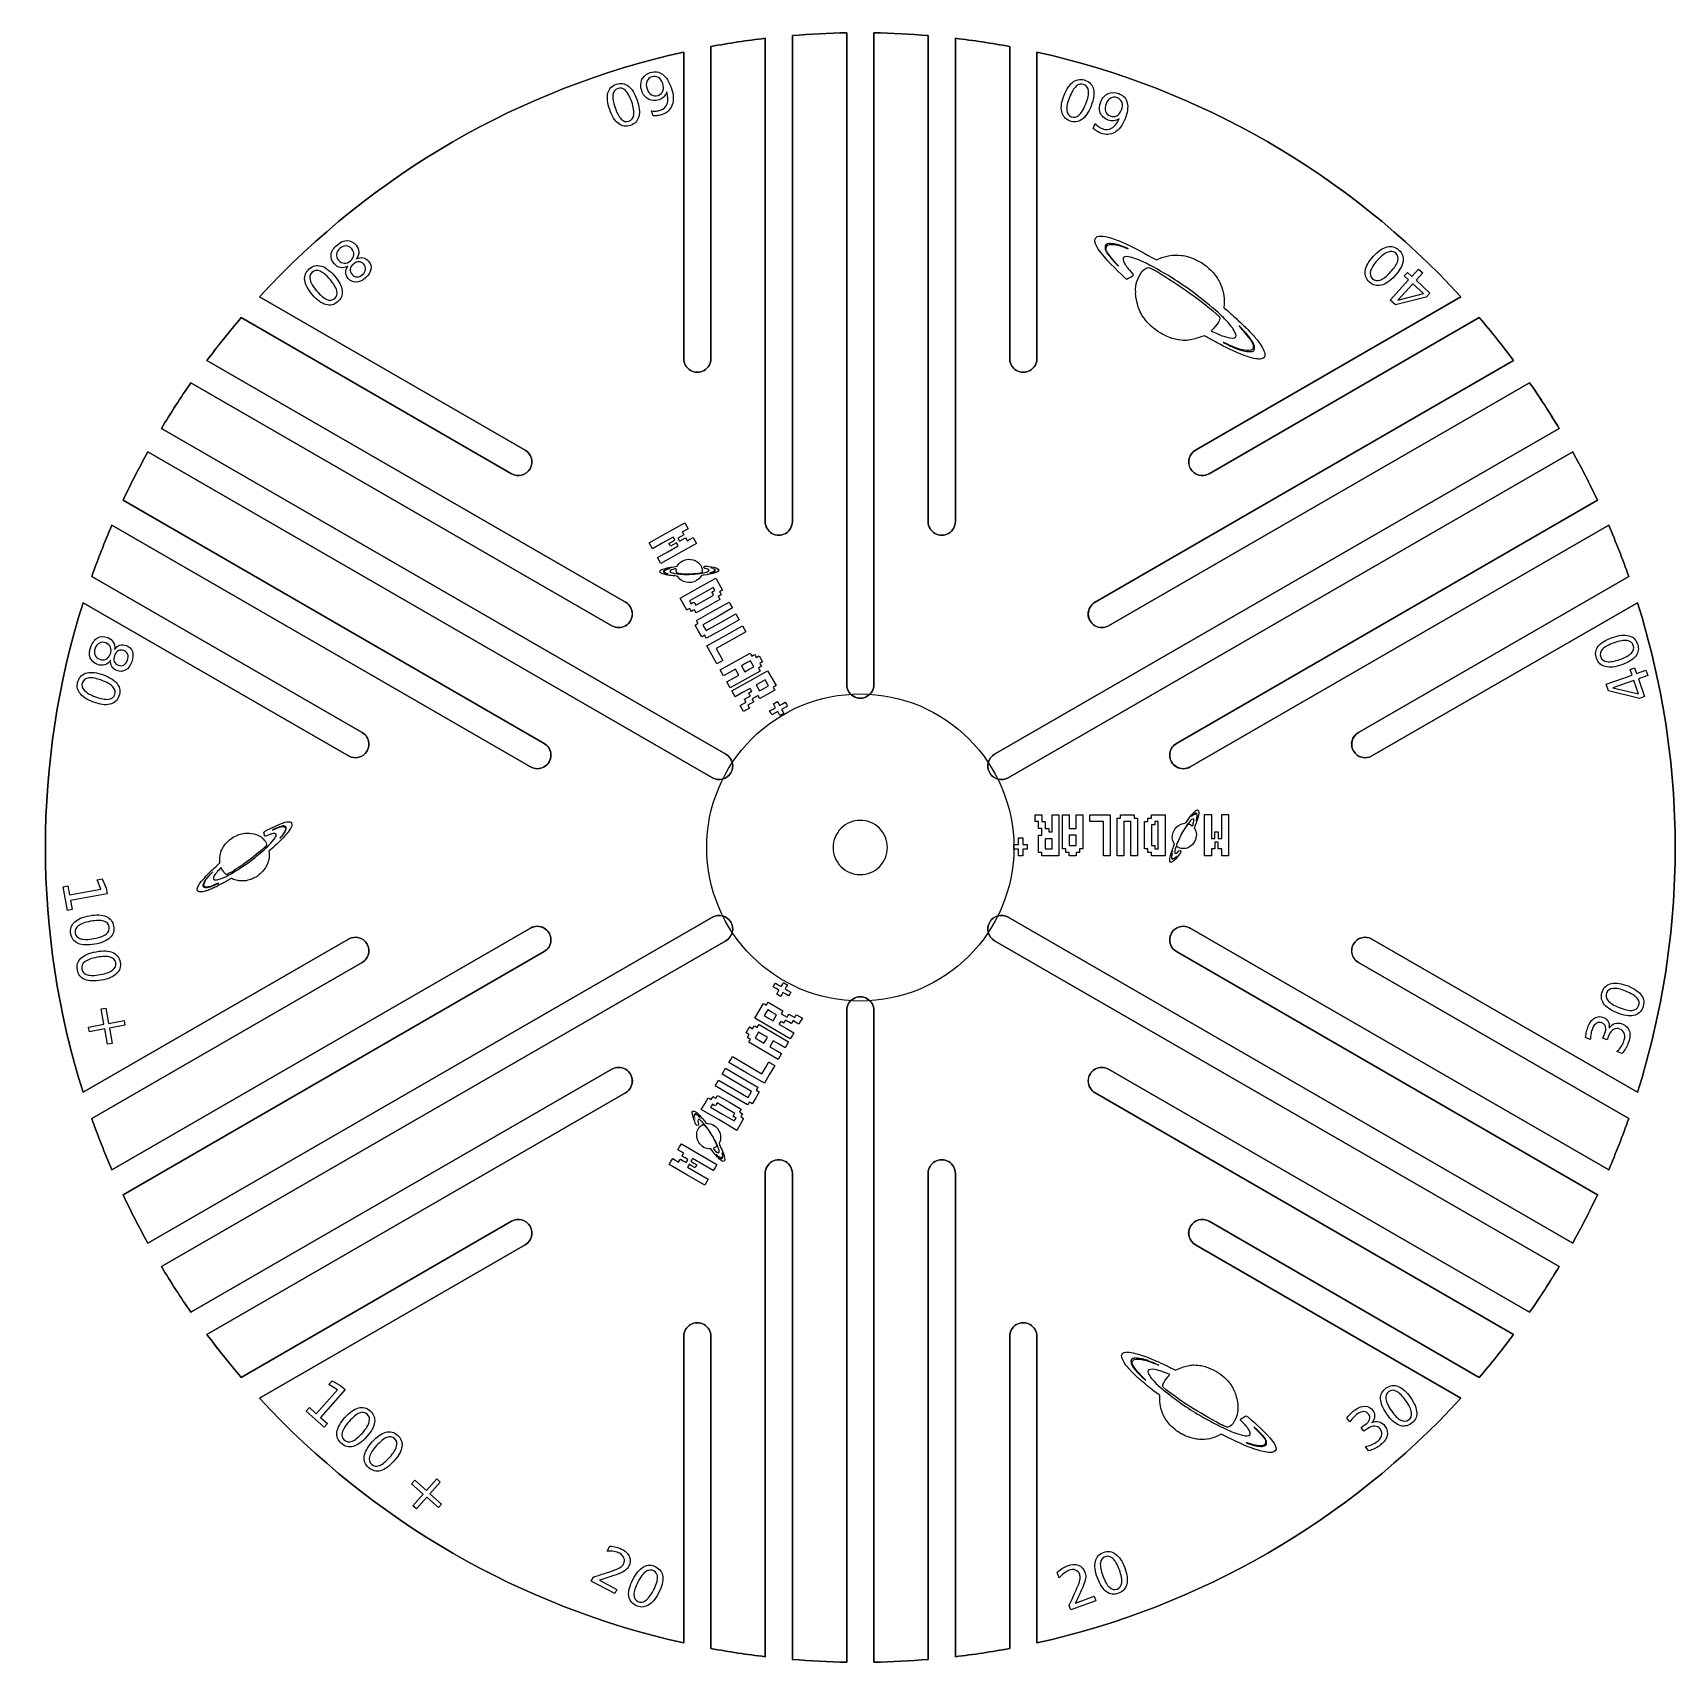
# Model space of a CAD drawing. Header units: millimetres. Extents: x 1 to 303, y 3 to 303.
import ezdxf

# ---------------------------------------------------------------- set-up
doc = ezdxf.new("R2010")
doc.units = ezdxf.units.MM
doc.layers.get('0').update_dxf_attribs({"linetype": 'CONTINUOUS'})

msp = doc.modelspace()

# ---------------------------------------------------------------- linework, layer by layer
at = {"color": 1}
for p, q in [((140.5, 302.45717), (140.5, 302.45743)), ((140.5, 302.45743), (140.5, 302.45743)), ((140.5, 302.45743), (140.5, 212.97917)), ((140.5, 212.97917), (140.5, 302.45743)), ((150.5, 182.97917), (150.5, 302.95834)), ((150.5, 302.95834), (150.5, 302.95834)), ((150.5, 302.95834), (150.5, 182.97917)), ((150.5, 302.95817), (150.5, 302.95834)), ((155.5, 302.95817), (155.5, 302.95834)), ((155.5, 302.95834), (155.5, 302.95834)), ((155.5, 302.95834), (155.5, 182.97917)), ((155.5, 182.97917), (155.5, 302.95834)), ((165.5, 212.97917), (165.5, 302.45743)), ((165.5, 302.45743), (165.5, 302.45743)), ((165.5, 302.45743), (165.5, 212.97917)), ((165.5, 302.45743), (165.5, 302.45743)), ((165.5, 302.45717), (165.5, 302.45743)), ((120.5, 299.41617), (120.5, 299.41602)), ((120.5, 242.97917), (120.5, 299.41602)), ((120.5, 299.41602), (120.5, 299.41602)), ((120.5, 299.41602), (120.5, 242.97917)), ((125.5, 300.43717), (125.5, 300.43679)), ((125.5, 300.43679), (125.5, 300.43679)), ((125.5, 300.43679), (125.5, 242.97917)), ((125.5, 242.97917), (125.5, 300.43679)), ((135.5, 301.95517), (135.5, 301.95484)), ((135.5, 212.97917), (135.5, 301.95484)), ((135.5, 301.95484), (135.5, 301.95484)), ((135.5, 301.95484), (135.5, 212.97917)), ((170.5, 301.95517), (170.5, 301.95484)), ((170.5, 301.95484), (170.5, 301.95484)), ((170.5, 301.95484), (170.5, 212.97917)), ((170.5, 212.97917), (170.5, 301.95484)), ((180.5, 300.43717), (180.5, 300.43679)), ((180.5, 242.97917), (180.5, 300.43679)), ((180.5, 300.43679), (180.5, 300.43679)), ((180.5, 300.43679), (180.5, 242.97917)), ((180.5, 300.43679), (180.5, 300.43679)), ((185.5, 299.41617), (185.5, 299.41602)), ((185.5, 299.41602), (185.5, 299.41602)), ((185.5, 299.41602), (185.5, 242.97917)), ((185.5, 242.97917), (185.5, 299.41602)), ((42.432, 254.34317), (42.43197, 254.34342)), ((42.43197, 254.34342), (42.43197, 254.34342)), ((42.43197, 254.34342), (91.307714, 226.124996)), ((91.307714, 226.124996), (42.43197, 254.34342)), ((214.69229, 226.124996), (263.56803, 254.34342)), ((263.56803, 254.34342), (214.69229, 226.124996)), ((263.568, 254.34317), (263.56803, 254.34342)), ((263.56803, 254.34342), (263.56803, 254.34342)), ((263.56803, 254.34342), (263.56803, 254.34342)), ((88.807714, 221.794869), (39.04795, 250.523679)), ((39.04795, 250.523679), (39.04795, 250.523679)), ((39.04795, 250.523679), (88.807714, 221.794869)), ((39.048, 250.52367), (39.04795, 250.523679)), ((266.95205, 250.523679), (217.19229, 221.794869)), ((217.19229, 221.794869), (266.95205, 250.523679)), ((266.952, 250.52367), (266.95205, 250.523679)), ((266.95205, 250.523679), (266.95205, 250.523679)), ((32.733, 242.62247), (32.73329, 242.622449)), ((32.73329, 242.622449), (32.73329, 242.622449)), ((32.73329, 242.622449), (109.78848, 198.13462)), ((109.78848, 198.13462), (32.73329, 242.622449)), ((120.5, 242.97917), (120.5, 242.97917)), ((120.5, 242.97917), (120.5, 242.97917)), ((125.5, 242.97917), (125.5, 242.97917)), ((125.5, 242.97917), (125.5, 242.97917)), ((180.5, 242.97917), (180.5, 242.97917)), ((180.5, 242.97917), (180.5, 242.97917)), ((185.5, 242.97917), (185.5, 242.97917)), ((185.5, 242.97917), (185.5, 242.97917)), ((196.21152, 198.13461), (273.26671, 242.622449)), ((273.26671, 242.622449), (196.21152, 198.13461)), ((273.267, 242.62247), (273.26671, 242.622449)), ((273.26671, 242.622449), (273.26671, 242.622449)), ((273.26671, 242.622449), (273.26671, 242.622449)), ((29.798, 238.54357), (29.79803, 238.543617)), ((107.28848, 193.80449), (29.79803, 238.543617)), ((29.79803, 238.543617), (29.79803, 238.543617)), ((29.79803, 238.543617), (107.28848, 193.80449)), ((276.20197, 238.543617), (198.71152, 193.80449)), ((198.71152, 193.80449), (276.20197, 238.543617)), ((276.202, 238.54357), (276.20197, 238.543617)), ((276.20197, 238.543617), (276.20197, 238.543617)), ((24.364, 230.13377), (24.36423, 230.133816)), ((24.36423, 230.133816), (24.36423, 230.133816)), ((24.36423, 230.133816), (128.26924, 170.14423)), ((128.26924, 170.14423), (24.36423, 230.133816)), ((177.73076, 170.14423), (281.63577, 230.133816)), ((281.63577, 230.133816), (177.73076, 170.14423)), ((281.63577, 230.133816), (281.63577, 230.133816)), ((281.63577, 230.133816), (281.63577, 230.133816)), ((281.636, 230.13377), (281.63577, 230.133816)), ((21.864, 225.80367), (21.86423, 225.803689)), ((125.76924, 165.81411), (21.86423, 225.803689)), ((21.86423, 225.803689), (21.86423, 225.803689)), ((21.86423, 225.803689), (125.76924, 165.81411)), ((91.3077, 226.12497), (91.307714, 226.124996)), ((91.307714, 226.124996), (91.307714, 226.124996)), ((284.13577, 225.803689), (180.23076, 165.81411)), ((180.23076, 165.81411), (284.13577, 225.803689)), ((214.6923, 226.12497), (214.69229, 226.124996)), ((214.69229, 226.124996), (214.69229, 226.124996)), ((284.136, 225.80367), (284.13577, 225.803689)), ((284.13577, 225.803689), (284.13577, 225.803689)), ((88.8077, 221.79487), (88.807714, 221.794869)), ((88.807714, 221.794869), (88.807714, 221.794869)), ((217.1923, 221.79487), (217.19229, 221.794869)), ((217.19229, 221.794869), (217.19229, 221.794869)), ((17.298, 216.89297), (17.29803, 216.892982)), ((17.29803, 216.892982), (17.29803, 216.892982)), ((17.29803, 216.892982), (94.788476, 172.15385)), ((94.788476, 172.15385), (17.29803, 216.892982)), ((211.21152, 172.15385), (288.70197, 216.892982)), ((288.70197, 216.892982), (211.21152, 172.15385)), ((288.70197, 216.892982), (288.70197, 216.892982)), ((288.70197, 216.892982), (288.70197, 216.892982)), ((288.702, 216.89297), (288.70197, 216.892982)), ((15.233, 212.31157), (15.23329, 212.31156)), ((92.288476, 167.82372), (15.23329, 212.31156)), ((15.23329, 212.31156), (15.23329, 212.31156)), ((15.23329, 212.31156), (92.288476, 167.82372)), ((135.5, 212.97917), (135.5, 212.97917)), ((135.5, 212.97917), (135.5, 212.97917)), ((140.5, 212.97917), (140.5, 212.97917)), ((140.5, 212.97917), (140.5, 212.97917)), ((165.5, 212.97917), (165.5, 212.97917)), ((165.5, 212.97917), (165.5, 212.97917)), ((170.5, 212.97917), (170.5, 212.97917)), ((170.5, 212.97917), (170.5, 212.97917)), ((290.76671, 212.31156), (213.71152, 167.82372)), ((213.71152, 167.82372), (290.76671, 212.31156)), ((290.767, 212.31157), (290.76671, 212.31156)), ((290.76671, 212.31156), (290.76671, 212.31156)), ((11.548, 202.89227), (11.54795, 202.89228)), ((11.54795, 202.89228), (11.54795, 202.89228)), ((11.54795, 202.89228), (61.307714, 174.16347)), ((61.307714, 174.16347), (11.54795, 202.89228)), ((244.69229, 174.16347), (294.45205, 202.89228)), ((294.45205, 202.89228), (244.69229, 174.16347)), ((294.452, 202.89227), (294.45205, 202.89228)), ((294.45205, 202.89228), (294.45205, 202.89228)), ((294.45205, 202.89228), (294.45205, 202.89228)), ((58.807714, 169.83334), (9.93197, 198.05177)), ((9.93197, 198.05177), (9.93197, 198.05177)), ((9.93197, 198.05177), (58.807714, 169.83334)), ((9.932, 198.05177), (9.93197, 198.05177)), ((109.78848, 198.13462), (109.78848, 198.13462)), ((109.7885, 198.13457), (109.78848, 198.13461)), ((196.2115, 198.13457), (196.21152, 198.13461)), ((196.21152, 198.13461), (196.21152, 198.13461)), ((296.06803, 198.05177), (247.19229, 169.83334)), ((247.19229, 169.83334), (296.06803, 198.05177)), ((296.068, 198.051771), (296.06803, 198.05177)), ((296.06803, 198.05177), (296.06803, 198.05177)), ((296.06803, 198.05177), (296.06803, 198.05177)), ((107.2885, 193.80447), (107.28848, 193.80449)), ((107.28848, 193.80449), (107.28848, 193.80449)), ((198.7115, 193.80447), (198.71152, 193.80449)), ((198.71152, 193.80449), (198.71152, 193.80449)), ((150.5, 182.97917), (150.5, 182.97917)), ((150.5, 182.97917), (150.5, 182.97917)), ((155.5, 182.97917), (155.5, 182.97917)), ((155.5, 182.97917), (155.5, 182.97917)), ((61.3077, 174.16347), (61.307714, 174.16347)), ((61.307714, 174.16347), (61.307714, 174.16347)), ((244.6923, 174.16347), (244.69229, 174.16347)), ((244.69229, 174.16347), (244.69229, 174.16347)), ((58.8077, 169.83337), (58.807714, 169.83334)), ((58.807714, 169.83334), (58.807714, 169.83334)), ((94.7885, 172.15387), (94.788476, 172.15385)), ((94.788476, 172.15385), (94.788476, 172.15385)), ((128.2692, 170.14427), (128.26924, 170.14423)), ((128.26924, 170.14423), (128.26924, 170.14423)), ((177.7308, 170.14427), (177.73076, 170.14423)), ((177.73076, 170.14423), (177.73076, 170.14423)), ((211.2115, 172.15387), (211.21152, 172.15385)), ((211.21152, 172.15385), (211.21152, 172.15385)), ((247.1923, 169.83337), (247.19229, 169.83334)), ((247.19229, 169.83334), (247.19229, 169.83334)), ((92.2885, 167.82377), (92.288476, 167.82372)), ((92.288476, 167.82372), (92.288476, 167.82372)), ((213.7115, 167.82377), (213.71152, 167.82372)), ((213.71152, 167.82372), (213.71152, 167.82372)), ((125.7692, 165.81407), (125.76924, 165.81411)), ((125.76924, 165.81411), (125.76924, 165.81411)), ((180.23076, 165.81411), (180.23076, 165.81411)), ((180.2308, 165.81407), (180.23076, 165.81411)), ((158, 152.97917), (158, 152.97917)), ((158, 152.97917), (158, 152.97917)), ((158, 152.97917), (158, 152.97917)), ((181.2724, 152.97917), (181.2724, 152.97917)), ((303, 152.979171), (303, 152.979171)), ((303, 152.97917), (303, 152.97917)), ((21.86423, 80.15465), (125.76924, 140.14423)), ((125.76924, 140.14423), (21.86423, 80.15465)), ((125.7692, 140.14427), (125.76924, 140.14423)), ((125.76924, 140.14423), (125.76924, 140.14423)), ((180.2308, 140.14427), (180.23076, 140.14423)), ((180.23076, 140.14423), (180.23076, 140.14423)), ((180.23076, 140.14423), (284.13577, 80.15465)), ((284.13577, 80.15465), (180.23076, 140.14423)), ((9.93197, 107.90657), (58.807714, 136.125)), ((58.807714, 136.125), (9.93197, 107.90657)), ((15.23329, 93.64678), (92.288476, 138.13462)), ((92.288476, 138.13462), (15.23329, 93.64678)), ((58.8077, 136.12497), (58.807714, 136.125)), ((58.807714, 136.125), (58.807714, 136.125)), ((92.288476, 138.13462), (92.288476, 138.13462)), ((92.2885, 138.13457), (92.288476, 138.13462)), ((213.7115, 138.13457), (213.71152, 138.13462)), ((213.71152, 138.13462), (213.71152, 138.13462)), ((213.71152, 138.13462), (290.76671, 93.64678)), ((290.76671, 93.64678), (213.71152, 138.13462)), ((247.1923, 136.12497), (247.19229, 136.125)), ((247.19229, 136.125), (247.19229, 136.125)), ((247.19229, 136.125), (296.06803, 107.90657)), ((296.06803, 107.90657), (247.19229, 136.125)), ((94.788476, 133.80449), (17.29803, 89.06536)), ((17.29803, 89.06536), (94.788476, 133.80449)), ((128.26924, 135.81411), (24.36423, 75.82452)), ((24.36423, 75.82452), (128.26924, 135.81411)), ((94.7885, 133.80447), (94.788476, 133.80449)), ((94.788476, 133.80449), (94.788476, 133.80449)), ((128.2692, 135.81407), (128.26924, 135.81411)), ((128.26924, 135.81411), (128.26924, 135.81411)), ((281.63577, 75.82452), (177.73076, 135.81411)), ((177.73076, 135.81411), (177.73076, 135.81411)), ((177.73076, 135.81411), (281.63577, 75.82452)), ((177.7308, 135.81407), (177.73076, 135.81411)), ((211.2115, 133.80447), (211.21152, 133.80449)), ((288.70197, 89.06536), (211.21152, 133.80449)), ((211.21152, 133.80449), (211.21152, 133.80449)), ((211.21152, 133.80449), (288.70197, 89.06536)), ((61.307714, 131.79487), (11.54795, 103.06606)), ((11.54795, 103.06606), (61.307714, 131.79487)), ((61.3077, 131.79487), (61.307714, 131.79487)), ((61.307714, 131.79487), (61.307714, 131.79487)), ((294.45205, 103.06606), (244.69229, 131.79487)), ((244.69229, 131.79487), (244.69229, 131.79487)), ((244.69229, 131.79487), (294.45205, 103.06606)), ((244.6923, 131.79487), (244.69229, 131.79487)), ((150.5, 3), (150.5, 122.97917)), ((150.5, 122.97917), (150.5, 122.97917)), ((150.5, 122.97917), (150.5, 3)), ((150.5, 122.97917), (150.5, 122.97917)), ((155.5, 122.97917), (155.5, 122.97917)), ((155.5, 122.97917), (155.5, 122.97917)), ((155.5, 122.97917), (155.5, 3)), ((155.5, 3), (155.5, 122.97917)), ((29.79803, 67.41472), (107.28848, 112.15385)), ((107.28848, 112.15385), (29.79803, 67.41472)), ((107.2885, 112.15387), (107.28848, 112.15385)), ((107.28848, 112.15385), (107.28848, 112.15385)), ((198.7115, 112.15387), (198.71152, 112.15385)), ((198.71152, 112.15385), (198.71152, 112.15385)), ((198.71152, 112.15385), (276.20197, 67.41472)), ((276.20197, 67.41472), (198.71152, 112.15385)), ((9.932, 107.90657), (9.93197, 107.90657)), ((9.93197, 107.90657), (9.93197, 107.90657)), ((109.78848, 107.82372), (32.73329, 63.33589)), ((32.73329, 63.33589), (109.78848, 107.82372)), ((109.7885, 107.82377), (109.78848, 107.82372)), ((109.78848, 107.82372), (109.78848, 107.82372)), ((196.2115, 107.82377), (196.21152, 107.82372)), ((273.26671, 63.33589), (196.21152, 107.82372)), ((196.21152, 107.82372), (196.21152, 107.82372)), ((196.21152, 107.82372), (273.26671, 63.33589)), ((296.068, 107.90657), (296.06803, 107.90657)), ((296.06803, 107.90657), (296.06803, 107.90657)), ((11.548, 103.06607), (11.54795, 103.06606)), ((11.54795, 103.06606), (11.54795, 103.06606)), ((294.452, 103.06607), (294.45205, 103.06606)), ((294.45205, 103.06606), (294.45205, 103.06606)), ((15.233, 93.64677), (15.23329, 93.64678)), ((15.23329, 93.64678), (15.23329, 93.64678)), ((135.5, 4.0035), (135.5, 92.97917)), ((135.5, 92.97917), (135.5, 92.97917)), ((135.5, 92.97917), (135.5, 4.0035)), ((135.5, 92.97917), (135.5, 92.97917)), ((140.5, 92.97917), (140.5, 92.97917)), ((140.5, 92.97917), (140.5, 92.97917)), ((140.5, 92.97917), (140.5, 3.50091)), ((140.5, 3.50091), (140.5, 92.97917)), ((165.5, 3.50091), (165.5, 92.97917)), ((165.5, 92.97917), (165.5, 92.97917)), ((165.5, 92.97917), (165.5, 3.50091)), ((165.5, 92.97917), (165.5, 92.97917)), ((170.5, 92.97917), (170.5, 92.97917)), ((170.5, 92.97917), (170.5, 92.97917)), ((170.5, 92.97917), (170.5, 4.0035)), ((170.5, 4.0035), (170.5, 92.97917)), ((290.76671, 93.64678), (290.76671, 93.64678)), ((290.767, 93.64677), (290.76671, 93.64678)), ((17.298, 89.06537), (17.29803, 89.06536)), ((17.29803, 89.06536), (17.29803, 89.06536)), ((288.702, 89.06537), (288.70197, 89.06536)), ((288.70197, 89.06536), (288.70197, 89.06536)), ((39.04795, 55.43466), (88.807714, 84.16347)), ((88.807714, 84.16347), (39.04795, 55.43466)), ((88.8077, 84.16347), (88.807714, 84.16347)), ((88.807714, 84.16347), (88.807714, 84.16347)), ((217.1923, 84.16347), (217.19229, 84.16347)), ((217.19229, 84.16347), (217.19229, 84.16347)), ((217.19229, 84.16347), (266.95205, 55.43466)), ((266.95205, 55.43466), (217.19229, 84.16347)), ((21.864, 80.15467), (21.86423, 80.15465)), ((21.86423, 80.15465), (21.86423, 80.15465)), ((91.307714, 79.83334), (42.43197, 51.61492)), ((42.43197, 51.61492), (91.307714, 79.83334)), ((91.3077, 79.83337), (91.307714, 79.83334)), ((91.307714, 79.83334), (91.307714, 79.83334)), ((214.6923, 79.83337), (214.69229, 79.83334)), ((263.56803, 51.61492), (214.69229, 79.83334)), ((214.69229, 79.83334), (214.69229, 79.83334)), ((214.69229, 79.83334), (263.56803, 51.61492)), ((284.136, 80.15467), (284.13577, 80.15465)), ((284.13577, 80.15465), (284.13577, 80.15465)), ((24.364, 75.82457), (24.36423, 75.82452)), ((24.36423, 75.82452), (24.36423, 75.82452)), ((281.636, 75.82457), (281.63577, 75.82452)), ((281.63577, 75.82452), (281.63577, 75.82452)), ((29.798, 67.41477), (29.79803, 67.41472)), ((29.79803, 67.41472), (29.79803, 67.41472)), ((276.202, 67.41477), (276.20197, 67.41472)), ((276.20197, 67.41472), (276.20197, 67.41472)), ((32.733, 63.33587), (32.73329, 63.33589)), ((32.73329, 63.33589), (32.73329, 63.33589)), ((120.5, 6.54232), (120.5, 62.97917)), ((120.5, 62.97917), (120.5, 62.97917)), ((120.5, 62.97917), (120.5, 6.54232)), ((120.5, 62.97917), (120.5, 62.97917)), ((125.5, 62.97917), (125.5, 62.97917)), ((125.5, 62.97917), (125.5, 62.97917)), ((125.5, 62.97917), (125.5, 5.52155)), ((125.5, 5.52155), (125.5, 62.97917)), ((180.5, 5.52155), (180.5, 62.97917)), ((180.5, 62.97917), (180.5, 62.97917)), ((180.5, 62.97917), (180.5, 5.52155)), ((180.5, 62.97917), (180.5, 62.97917)), ((185.5, 62.97917), (185.5, 62.97917)), ((185.5, 62.97917), (185.5, 62.97917)), ((185.5, 62.97917), (185.5, 6.54232)), ((185.5, 6.54232), (185.5, 62.97917)), ((273.267, 63.33587), (273.26671, 63.33589)), ((273.26671, 63.33589), (273.26671, 63.33589)), ((39.048, 55.43467), (39.04795, 55.43466)), ((39.04795, 55.43466), (39.04795, 55.43466)), ((266.952, 55.43467), (266.95205, 55.43466)), ((266.95205, 55.43466), (266.95205, 55.43466)), ((42.432, 51.61517), (42.43197, 51.61492)), ((42.43197, 51.61492), (42.43197, 51.61492)), ((263.568, 51.61517), (263.56803, 51.61492)), ((263.56803, 51.61492), (263.56803, 51.61492)), ((120.5, 6.54217), (120.5, 6.54232)), ((120.5, 6.54232), (120.5, 6.54232)), ((185.5, 6.54232), (185.5, 6.54232)), ((185.5, 6.54217), (185.5, 6.54232)), ((125.5, 5.52155), (125.5, 5.52155)), ((125.5, 5.52117), (125.5, 5.52155)), ((135.5, 4.00317), (135.5, 4.0035)), ((135.5, 4.0035), (135.5, 4.0035)), ((140.5, 3.50117), (140.5, 3.50091)), ((140.5, 3.50091), (140.5, 3.50091)), ((165.5, 3.50117), (165.5, 3.50091)), ((165.5, 3.50091), (165.5, 3.50091)), ((170.5, 4.0035), (170.5, 4.0035)), ((170.5, 4.00317), (170.5, 4.0035)), ((180.5, 5.52117), (180.5, 5.52155)), ((180.5, 5.52155), (180.5, 5.52155)), ((150.5, 3.00017), (150.5, 3)), ((150.5, 3), (150.5, 3)), ((155.5, 3.00017), (155.5, 3)), ((155.5, 3), (155.5, 3))]:
    msp.add_line(p, q, dxfattribs=at)
at = {"color": 7}
for p, q in [((115.781818, 291.443424), (115.781818, 291.443424)), ((114.878227, 287.678087), (114.570868, 288.577884)), ((114.87823, 287.678078), (114.878227, 287.678087)), ((191.838653, 287.525877), (191.838653, 287.525877)), ((198.993131, 287.650758), (198.993131, 287.650758)), ((110.422484, 286.702144), (110.422484, 286.702144)), ((110.689752, 285.919713), (110.689752, 285.919713)), ((191.533758, 286.757326), (191.533758, 286.757326)), ((195.860701, 285.374316), (195.860704, 285.374325)), ((195.860704, 285.374325), (196.211335, 286.258159)), ((201.1297, 263.709338), (201.1297, 263.709321)), ((59.167896, 261.007247), (59.167896, 261.007247)), ((60.249178, 261.350729), (60.249178, 261.350729)), ((61.613789, 260.349963), (61.613789, 260.349963)), ((207.52319, 261.14285), (208.07485, 261.405066)), ((246.723052, 257.07685), (246.723052, 257.07685)), ((247.281793, 257.686308), (247.281793, 257.686308)), ((250.546454, 253.760896), (253.944301, 257.467165)), ((253.132963, 258.210986), (253.719641, 258.850917)), ((253.944301, 257.467165), (253.132963, 258.210986)), ((253.719641, 258.850917), (254.530979, 258.107095)), ((254.530979, 258.107095), (255.760214, 259.447908)), ((256.525851, 258.745984), (255.296616, 257.405171)), ((255.296616, 257.405171), (257.86396, 255.051473)), ((255.760214, 259.447908), (256.525851, 258.745984)), ((56.254933, 254.066721), (56.254933, 254.066721)), ((257.182998, 254.3087), (251.513972, 252.873892)), ((254.709938, 256.765241), (251.926706, 253.729375)), ((251.926706, 253.729375), (256.652588, 254.984252)), ((256.652588, 254.984252), (254.709938, 256.765241)), ((257.86396, 255.051473), (257.182998, 254.3087)), ((56.793933, 253.439735), (56.793933, 253.439735)), ((251.513972, 252.873892), (250.546454, 253.760896)), ((217.70089, 248.183966), (217.61099, 248.061091)), ((217.61099, 248.061091), (218.07201, 247.852354)), ((223.95753, 247.709), (223.95759, 247.708907)), ((227.48146, 243.546363), (227.48164, 243.547228)), ((117.4074, 210.932016), (120.70498, 212.775765)), ((120.70498, 212.775765), (121.012272, 212.226169)), ((121.319563, 211.676572), (120.769967, 211.36928)), ((121.012272, 212.226169), (121.319563, 211.676572)), ((114.10982, 209.088267), (117.4074, 210.932016)), ((114.417111, 208.53867), (114.10982, 209.088267)), ((116.647991, 209.064594), (114.724403, 207.989074)), ((118.57158, 210.140114), (116.647991, 209.064594)), ((117.779678, 208.975935), (118.329275, 209.283226)), ((117.933324, 208.701136), (117.779678, 208.975935)), ((118.08697, 208.426338), (117.933324, 208.701136)), ((118.636566, 208.733629), (118.08697, 208.426338)), ((118.329275, 209.283226), (118.878871, 209.590518)), ((118.725226, 209.865316), (118.57158, 210.140114)), ((119.186163, 209.040921), (118.636566, 208.733629)), ((118.878871, 209.590518), (118.725226, 209.865316)), ((119.339809, 208.766123), (119.186163, 209.040921)), ((119.493454, 208.491324), (119.339809, 208.766123)), ((119.978065, 210.205101), (119.428468, 209.897809)), ((119.428468, 209.897809), (119.582114, 209.623011)), ((122.856021, 208.928588), (119.558441, 207.084839)), ((119.582114, 209.623011), (119.73576, 209.348212)), ((119.73576, 209.348212), (120.285356, 209.655504)), ((120.527662, 210.512392), (119.978065, 210.205101)), ((120.769967, 211.36928), (120.22037, 211.061989)), ((120.22037, 211.061989), (120.374016, 210.787191)), ((120.285356, 209.655504), (120.834953, 209.962796)), ((120.374016, 210.787191), (120.527662, 210.512392)), ((120.834953, 209.962796), (120.988599, 209.687997)), ((120.988599, 209.687997), (121.142245, 209.413199)), ((121.142245, 209.413199), (121.691841, 209.72049)), ((121.691841, 209.72049), (122.241438, 210.027782)), ((122.241438, 210.027782), (122.54873, 209.478185)), ((122.54873, 209.478185), (122.856021, 208.928588)), ((114.724403, 207.989074), (114.417111, 208.53867)), ((115.646277, 206.340284), (117.569866, 207.415804)), ((115.953569, 205.790687), (115.646277, 206.340284)), ((116.260861, 205.24109), (115.953569, 205.790687)), ((119.558441, 207.084839), (116.260861, 205.24109)), ((117.569866, 207.415804), (119.493454, 208.491324)), ((116.123591, 203.676837), (116.123596, 203.676834)), ((117.105585, 203.470811), (117.105585, 203.470811)), ((117.546586, 203.334898), (117.546586, 203.334898)), ((117.641396, 203.322351), (117.641396, 203.322351)), ((117.708722, 203.298469), (117.708722, 203.298469)), ((117.868955, 204.349867), (117.868955, 204.349867)), ((117.951297, 204.367102), (117.951297, 204.367102)), ((123.128361, 200.725171), (126.425942, 202.568921)), ((124.912557, 203.378662), (124.912557, 203.378662)), ((125.090683, 203.425322), (125.090683, 203.425322)), ((125.552854, 204.460762), (125.552854, 204.460762)), ((125.620055, 203.557834), (125.620055, 203.557834)), ((125.62635, 204.432432), (125.62635, 204.432432)), ((125.743777, 204.398832), (125.743777, 204.398832)), ((125.882104, 204.354978), (125.882104, 204.354978)), ((126.425942, 202.568921), (127.040526, 201.469726)), ((119.83078, 198.881421), (123.128361, 200.725171)), ((123.742945, 199.625977), (121.544557, 198.39681)), ((125.941332, 200.855143), (123.742945, 199.625977)), ((125.699027, 199.998255), (125.973825, 200.151901)), ((125.852673, 199.723457), (125.699027, 199.998255)), ((126.006318, 199.448659), (125.852673, 199.723457)), ((126.094978, 200.580345), (125.941332, 200.855143)), ((125.973825, 200.151901), (126.248624, 200.305547)), ((126.248624, 200.305547), (126.094978, 200.580345)), ((127.040526, 201.469726), (127.655109, 200.370533)), ((127.38031, 200.216888), (127.105512, 200.063242)), ((127.105512, 200.063242), (127.259158, 199.788444)), ((127.259158, 199.788444), (127.412804, 199.513644)), ((127.655109, 200.370533), (127.38031, 200.216888)), ((120.445364, 197.782227), (119.83078, 198.881421)), ((121.059946, 196.683034), (120.445364, 197.782227)), ((121.334745, 196.83668), (121.059946, 196.683034)), ((121.609543, 196.990326), (121.334745, 196.83668)), ((121.544557, 198.39681), (121.698203, 198.122012)), ((121.763189, 196.715527), (121.609543, 196.990326)), ((121.698203, 198.122012), (121.851849, 197.847214)), ((121.916836, 196.440728), (121.763189, 196.715527)), ((121.851849, 197.847214), (122.126647, 198.00086)), ((122.191634, 196.594374), (121.916836, 196.440728)), ((122.126647, 198.00086), (122.401446, 198.154505)), ((122.466432, 196.748019), (122.191634, 196.594374)), ((122.401446, 198.154505), (122.555091, 197.879707)), ((122.620078, 196.473221), (122.466432, 196.748019)), ((122.555091, 197.879707), (122.708737, 197.604909)), ((122.708737, 197.604909), (124.357528, 198.526784)), ((124.972111, 197.427589), (122.773724, 196.198423)), ((124.357528, 198.526784), (126.006318, 199.448659)), ((127.170499, 198.656756), (124.972111, 197.427589)), ((125.861492, 196.482042), (128.884275, 198.172146)), ((129.498859, 197.072952), (126.750874, 195.536494)), ((127.138006, 199.359998), (126.863207, 199.206352)), ((126.863207, 199.206352), (127.016853, 198.931554)), ((127.016853, 198.931554), (127.170499, 198.656756)), ((127.412804, 199.513644), (127.138006, 199.359998)), ((128.884275, 198.172146), (129.191567, 197.622548)), ((129.191567, 197.622548), (129.498859, 197.072952)), ((122.596405, 193.935049), (122.871204, 194.088695)), ((123.210988, 192.835856), (122.596405, 193.935049)), ((122.773724, 196.198423), (122.620078, 196.473221)), ((122.83871, 194.791938), (125.861492, 196.482042)), ((122.992356, 194.517139), (122.83871, 194.791938)), ((122.871204, 194.088695), (123.146002, 194.24234)), ((123.146002, 194.24234), (122.992356, 194.517139)), ((126.750874, 195.536494), (124.00289, 194.000036)), ((124.00289, 194.000036), (124.310182, 193.450439)), ((124.617473, 192.900843), (127.365457, 194.437301)), ((127.365457, 194.437301), (130.113442, 195.973759)), ((130.728025, 194.874564), (127.705242, 193.184461)), ((128.045028, 191.93162), (131.342609, 193.77537)), ((130.113442, 195.973759), (130.420734, 195.424161)), ((130.420734, 195.424161), (130.728025, 194.874564)), ((131.342609, 193.77537), (131.6499, 193.225774)), ((123.825571, 191.736661), (123.210988, 192.835856)), ((124.10037, 191.890307), (123.825571, 191.736661)), ((124.375168, 192.043953), (124.10037, 191.890307)), ((124.310182, 193.450439), (124.617473, 192.900843)), ((124.528814, 191.769155), (124.375168, 192.043953)), ((124.68246, 191.494357), (124.528814, 191.769155)), ((127.705242, 193.184461), (124.68246, 191.494357)), ((124.747446, 190.087871), (128.045028, 191.93162)), ((129.209207, 191.139719), (126.461223, 189.603261)), ((131.957192, 192.676177), (129.209207, 191.139719)), ((131.6499, 193.225774), (131.957192, 192.676177)), ((14.954924, 188.615697), (14.954924, 188.615697)), ((15.735555, 189.438974), (15.735555, 189.438974)), ((17.413874, 189.222324), (17.413874, 189.222324)), ((125.669321, 188.439081), (124.747446, 190.087871)), ((126.591196, 186.79029), (125.669321, 188.439081)), ((126.461223, 189.603261), (127.075807, 188.504067)), ((127.075807, 188.504067), (127.690389, 187.404874)), ((129.953763, 187.227554), (132.701748, 188.764012)), ((132.701748, 188.764012), (132.855393, 188.489214)), ((132.855393, 188.489214), (133.009039, 188.214416)), ((133.009039, 188.214416), (133.283838, 188.368061)), ((133.283838, 188.368061), (133.558636, 188.521707)), ((133.558636, 188.521707), (133.712282, 188.246909)), ((133.712282, 188.246909), (133.865927, 187.972111)), ((133.865927, 187.972111), (134.140726, 188.125757)), ((134.140726, 188.125757), (134.415524, 188.279402)), ((134.415524, 188.279402), (134.722816, 187.729806)), ((134.722816, 187.729806), (135.030108, 187.180208)), ((288.518844, 187.808792), (288.518844, 187.808792)), ((289.299597, 188.080923), (289.299597, 188.080923)), ((127.140792, 187.097582), (126.591196, 186.79029)), ((127.690389, 187.404874), (127.140792, 187.097582)), ((127.205779, 185.691096), (129.953763, 187.227554)), ((127.51307, 185.1415), (127.205779, 185.691096)), ((127.820362, 184.591903), (127.51307, 185.1415)), ((128.919556, 185.206486), (127.820362, 184.591903)), ((130.018749, 185.82107), (128.919556, 185.206486)), ((129.534139, 184.107292), (130.633333, 184.721875)), ((130.326041, 185.271473), (130.018749, 185.82107)), ((130.633333, 184.721875), (130.326041, 185.271473)), ((131.942338, 186.89659), (131.117943, 186.435653)), ((131.117943, 186.435653), (131.425235, 185.886056)), ((131.425235, 185.886056), (131.732527, 185.336458)), ((131.732527, 185.336458), (132.556922, 185.797396)), ((134.545497, 185.466432), (131.797513, 183.929974)), ((132.766734, 187.357528), (131.942338, 186.89659)), ((132.556922, 185.797396), (133.381317, 186.258333)), ((132.654402, 183.687667), (135.951983, 185.531417)), ((133.074025, 186.807931), (132.766734, 187.357528)), ((133.381317, 186.258333), (133.074025, 186.807931)), ((134.513004, 186.169674), (134.238205, 186.016028)), ((134.238205, 186.016028), (134.391851, 185.74123)), ((134.391851, 185.74123), (134.545497, 185.466432)), ((134.755309, 187.026562), (134.480511, 186.872916)), ((134.480511, 186.872916), (134.634157, 186.598118)), ((134.787802, 186.32332), (134.513004, 186.169674)), ((134.634157, 186.598118), (134.787802, 186.32332)), ((135.030108, 187.180208), (134.755309, 187.026562)), ((135.951983, 185.531417), (136.720211, 184.157426)), ((290.315696, 183.077484), (295.063655, 184.732377)), ((294.701383, 185.771752), (295.521174, 186.057488)), ((295.063655, 184.732377), (294.701383, 185.771752)), ((295.521174, 186.057488), (295.883446, 185.018114)), ((295.883446, 185.018114), (297.6011, 185.6168)), ((297.942963, 184.63598), (296.225309, 184.037295)), ((297.6011, 185.6168), (297.942963, 184.63598)), ((128.434945, 183.492709), (129.534139, 184.107292)), ((128.742237, 182.943112), (128.434945, 183.492709)), ((129.049528, 182.393516), (128.742237, 182.943112)), ((131.797513, 183.929974), (129.049528, 182.393516)), ((129.35682, 181.843918), (132.654402, 183.687667)), ((129.664112, 181.294321), (129.35682, 181.843918)), ((131.345395, 181.512954), (129.971403, 180.744725)), ((132.719388, 182.281183), (131.345395, 181.512954)), ((132.477082, 181.424295), (132.751881, 181.577941)), ((132.630728, 181.149497), (132.477082, 181.424295)), ((132.873033, 182.006385), (132.719388, 182.281183)), ((132.751881, 181.577941), (133.026679, 181.731586)), ((133.026679, 181.731586), (132.873033, 182.006385)), ((134.642977, 183.356704), (133.818581, 182.895766)), ((133.818581, 182.895766), (134.125873, 182.34617)), ((134.125873, 182.34617), (134.433165, 181.796572)), ((134.433165, 181.796572), (135.25756, 182.257509)), ((135.467372, 183.817641), (134.642977, 183.356704)), ((135.25756, 182.257509), (136.081955, 182.718447)), ((135.774663, 183.268044), (135.467372, 183.817641)), ((136.081955, 182.718447), (135.774663, 183.268044)), ((137.246135, 181.926545), (135.872143, 181.158316)), ((136.720211, 184.157426), (137.488441, 182.783433)), ((137.213642, 182.629787), (136.938844, 182.476142)), ((136.938844, 182.476142), (137.092489, 182.201343)), ((137.092489, 182.201343), (137.246135, 181.926545)), ((137.488441, 182.783433), (137.213642, 182.629787)), ((290.747704, 181.838034), (290.315696, 183.077484)), ((296.420116, 180.4167), (290.747704, 181.838034)), ((295.405519, 183.751558), (291.516387, 182.396007)), ((291.516387, 182.396007), (296.272935, 181.262904)), ((296.272935, 181.262904), (295.405519, 183.751558)), ((296.225309, 184.037295), (297.371662, 180.74836)), ((15.758947, 181.131734), (15.758947, 181.131734)), ((16.533833, 180.843317), (16.533833, 180.843317)), ((129.971403, 180.744725), (129.664112, 181.294321)), ((130.893278, 179.095934), (131.442875, 179.403226)), ((131.20057, 178.546338), (130.893278, 179.095934)), ((131.507861, 177.996741), (131.20057, 178.546338)), ((131.442875, 179.403226), (131.992472, 179.710517)), ((131.685181, 180.260114), (132.234777, 180.567405)), ((131.838826, 179.985315), (131.685181, 180.260114)), ((131.992472, 179.710517), (131.838826, 179.985315)), ((132.607055, 178.611324), (132.057458, 178.304033)), ((132.234777, 180.567405), (132.784374, 180.874697)), ((132.84936, 179.468212), (132.299763, 179.160921)), ((132.299763, 179.160921), (132.453409, 178.886123)), ((132.453409, 178.886123), (132.607055, 178.611324)), ((132.784374, 180.874697), (132.630728, 181.149497)), ((133.398957, 179.775504), (132.84936, 179.468212)), ((133.641263, 180.632392), (133.091666, 180.3251)), ((133.091666, 180.3251), (133.245311, 180.050302)), ((133.245311, 180.050302), (133.398957, 179.775504)), ((134.19086, 180.939684), (133.641263, 180.632392)), ((134.344505, 180.664885), (134.19086, 180.939684)), ((134.498151, 180.390087), (134.344505, 180.664885)), ((135.872143, 181.158316), (134.498151, 180.390087)), ((136.318784, 178.109659), (136.85897, 178.411689)), ((136.85897, 178.411689), (137.399157, 178.713719)), ((136.99645, 179.433967), (137.356574, 179.635321)), ((137.197803, 179.073844), (136.99645, 179.433967)), ((137.399157, 178.713719), (137.197803, 179.073844)), ((137.356574, 179.635321), (137.716699, 179.836674)), ((137.716699, 179.836674), (137.918051, 179.476551)), ((137.918051, 179.476551), (138.119405, 179.116426)), ((138.119405, 179.116426), (138.659592, 179.418456)), ((139.062298, 178.698207), (138.522112, 178.396177)), ((138.522112, 178.396177), (138.723465, 178.036052)), ((138.659592, 179.418456), (139.199778, 179.720486)), ((139.602485, 179.000237), (139.062298, 178.698207)), ((139.199778, 179.720486), (139.401132, 179.360361)), ((139.401132, 179.360361), (139.602485, 179.000237)), ((297.371662, 180.74836), (296.420116, 180.4167)), ((132.057458, 178.304033), (131.507861, 177.996741)), ((136.520138, 177.749534), (136.318784, 178.109659)), ((136.72149, 177.389411), (136.520138, 177.749534)), ((137.261677, 177.691441), (136.72149, 177.389411)), ((137.801863, 177.993471), (137.261677, 177.691441)), ((138.003217, 177.633346), (137.801863, 177.993471)), ((138.20457, 177.273222), (138.003217, 177.633346)), ((138.564694, 177.474576), (138.20457, 177.273222)), ((138.924818, 177.675929), (138.564694, 177.474576)), ((138.723465, 178.036052), (138.924818, 177.675929)), ((185.170371, 158.382928), (185.170371, 159.012598)), ((185.170371, 159.012598), (185.800041, 159.012598)), ((185.170371, 157.753258), (185.170371, 158.382928)), ((185.485206, 157.753258), (185.170371, 157.753258)), ((185.800041, 157.753258), (185.485206, 157.753258)), ((185.800041, 159.012598), (186.42971, 159.012598)), ((185.800041, 157.123588), (185.800041, 157.753258)), ((186.42971, 159.012598), (186.42971, 158.382928)), ((186.42971, 158.382928), (186.42971, 157.753258)), ((186.42971, 157.753258), (186.744545, 157.753258)), ((186.744545, 157.753258), (187.05938, 157.753258)), ((187.05938, 157.753258), (187.05938, 157.123588)), ((188.318721, 157.438423), (188.318721, 159.012598)), ((188.318721, 159.012598), (188.948391, 159.012598)), ((188.318721, 155.864247), (188.318721, 157.438423)), ((188.948391, 159.012598), (189.578061, 159.012598)), ((189.578061, 159.012598), (189.578061, 155.234577)), ((190.207732, 155.864247), (190.207732, 159.012598)), ((190.207732, 159.012598), (190.837402, 159.012598)), ((190.837402, 159.012598), (191.467072, 159.012598)), ((191.467072, 159.012598), (191.467072, 157.753258)), ((191.467072, 157.753258), (191.467072, 156.493918)), ((192.726413, 157.753258), (192.726413, 159.012598)), ((192.726413, 159.012598), (193.356083, 159.012598)), ((192.726413, 156.493918), (192.726413, 157.753258)), ((193.356083, 159.012598), (193.985752, 159.012598)), ((193.985752, 159.012598), (193.985752, 155.864247)), ((195.245094, 158.382928), (195.245094, 159.012598)), ((195.245094, 159.012598), (197.134104, 159.012598)), ((195.245094, 157.753258), (195.245094, 158.382928)), ((196.504433, 157.753258), (195.245094, 157.753258)), ((197.763774, 157.753258), (196.504433, 157.753258)), ((197.134104, 159.012598), (199.023114, 159.012598)), ((197.763774, 154.604907), (197.763774, 157.753258)), ((199.023114, 159.012598), (199.023114, 155.234577)), ((200.282455, 154.919742), (200.282455, 158.382928)), ((200.282455, 158.382928), (200.59729, 158.382928)), ((200.59729, 158.382928), (200.912125, 158.382928)), ((200.912125, 158.697763), (200.912125, 159.012598)), ((200.912125, 159.012598), (202.171466, 159.012598)), ((200.912125, 158.382928), (200.912125, 158.697763)), ((202.171466, 157.753258), (201.541796, 157.753258)), ((201.541796, 157.753258), (201.541796, 154.604907)), ((202.171466, 159.012598), (203.430805, 159.012598)), ((202.801136, 157.753258), (202.171466, 157.753258)), ((202.801136, 154.604907), (202.801136, 157.753258)), ((203.430805, 159.012598), (203.430805, 158.697763)), ((203.430805, 158.697763), (203.430805, 158.382928)), ((203.430805, 158.382928), (203.74564, 158.382928)), ((203.74564, 158.382928), (204.060477, 158.382928)), ((204.060477, 158.382928), (204.060477, 154.919742)), ((205.319816, 155.234577), (205.319816, 157.753258)), ((205.319816, 157.753258), (205.634651, 157.753258)), ((205.634651, 157.753258), (205.949486, 157.753258)), ((205.949486, 158.068093), (205.949486, 158.382928)), ((205.949486, 158.382928), (206.264323, 158.382928)), ((205.949486, 157.753258), (205.949486, 158.068093)), ((206.264323, 158.382928), (206.579157, 158.382928)), ((206.579157, 158.697763), (206.579157, 159.012598)), ((206.579157, 159.012598), (207.838497, 159.012598)), ((206.579157, 158.382928), (206.579157, 158.697763)), ((207.523662, 157.753258), (207.208827, 157.753258)), ((207.208827, 157.753258), (207.208827, 157.438423)), ((207.208827, 157.438423), (207.208827, 157.123588)), ((207.838497, 157.753258), (207.523662, 157.753258)), ((207.838497, 159.012598), (209.097838, 159.012598)), ((207.838497, 155.234577), (207.838497, 157.753258)), ((209.097838, 159.012598), (209.097838, 155.234577)), ((213.988785, 158.709194), (213.988785, 158.709194)), ((214.042488, 158.756303), (214.042488, 158.756303)), ((214.099708, 158.832933), (214.099708, 158.832933)), ((214.433554, 159.151524), (214.433554, 159.151524)), ((214.803142, 157.975952), (214.803142, 157.975952)), ((214.828283, 158.056234), (214.828283, 158.056234)), ((215.092613, 159.908096), (215.092607, 159.908093)), ((216.390953, 155.246876), (216.390953, 159.024896)), ((216.390953, 159.024896), (217.020623, 159.024896)), ((217.020623, 159.024896), (217.650293, 159.024896)), ((217.650293, 159.024896), (217.650293, 156.821051)), ((219.539303, 156.821051), (219.539303, 159.024896)), ((219.539303, 159.024896), (220.168973, 159.024896)), ((220.168973, 159.024896), (220.798643, 159.024896)), ((220.798643, 159.024896), (220.798643, 155.246876)), ((46.656962, 155.21642), (46.656962, 155.21642)), ((182.09592, 154.139475), (182.09592, 154.758364)), ((182.09592, 154.758364), (182.508511, 154.758364)), ((182.508511, 154.758364), (182.921105, 154.758364)), ((182.921105, 154.758364), (182.921105, 154.139475)), ((185.800041, 156.493918), (185.800041, 157.123588)), ((186.114875, 156.493918), (185.800041, 156.493918)), ((185.800041, 153.660402), (185.800041, 155.234577)), ((185.800041, 155.234577), (186.114875, 155.234577)), ((186.42971, 156.493918), (186.114875, 156.493918)), ((186.114875, 155.234577), (186.42971, 155.234577)), ((186.42971, 155.864247), (186.42971, 156.493918)), ((186.42971, 155.234577), (186.42971, 155.864247)), ((187.05938, 157.123588), (187.05938, 156.493918)), ((187.05938, 156.493918), (187.374217, 156.493918)), ((187.689051, 154.604907), (187.05938, 154.604907)), ((187.05938, 154.604907), (187.05938, 153.660402)), ((187.374217, 156.493918), (187.689051, 156.493918)), ((187.689051, 156.493918), (187.689051, 156.179082)), ((187.689051, 156.179082), (187.689051, 155.864247)), ((187.689051, 155.864247), (188.003886, 155.864247)), ((188.318721, 154.604907), (187.689051, 154.604907)), ((188.003886, 155.864247), (188.318721, 155.864247)), ((188.318721, 153.660402), (188.318721, 154.604907)), ((189.578061, 155.234577), (189.578061, 151.456556)), ((190.207732, 152.715896), (190.207732, 155.864247)), ((191.467072, 156.493918), (192.096743, 156.493918)), ((192.096743, 155.234577), (191.467072, 155.234577)), ((191.467072, 155.234577), (191.467072, 154.290072)), ((191.467072, 154.290072), (191.467072, 153.345566)), ((192.096743, 156.493918), (192.726413, 156.493918)), ((192.726413, 155.234577), (192.096743, 155.234577)), ((192.726413, 154.290072), (192.726413, 155.234577)), ((192.726413, 153.345566), (192.726413, 154.290072)), ((193.985752, 155.864247), (193.985752, 152.715896)), ((197.763774, 151.456556), (197.763774, 154.604907)), ((199.023114, 155.234577), (199.023114, 151.456556)), ((200.282455, 151.456556), (200.282455, 154.919742)), ((201.541796, 154.604907), (201.541796, 151.456556)), ((202.801136, 151.456556), (202.801136, 154.604907)), ((204.060477, 154.919742), (204.060477, 151.456556)), ((205.319816, 152.715896), (205.319816, 155.234577)), ((206.893992, 157.123588), (206.579157, 157.123588)), ((206.579157, 157.123588), (206.579157, 155.234577)), ((206.579157, 155.234577), (206.579157, 153.345566)), ((207.208827, 157.123588), (206.893992, 157.123588)), ((207.838497, 152.715896), (207.838497, 155.234577)), ((209.097838, 155.234577), (209.097838, 151.456556)), ((216.390953, 151.468856), (216.390953, 155.246876)), ((217.650293, 156.821051), (217.650293, 154.617206)), ((217.650293, 154.617206), (217.965128, 154.617206)), ((217.965128, 154.617206), (218.279963, 154.617206)), ((218.279963, 155.246876), (218.279963, 155.876546)), ((218.279963, 155.876546), (218.594798, 155.876546)), ((218.279963, 154.617206), (218.279963, 155.246876)), ((218.594798, 155.876546), (218.909633, 155.876546)), ((218.909633, 155.876546), (218.909633, 155.246876)), ((218.909633, 155.246876), (218.909633, 154.617206)), ((218.909633, 154.617206), (219.224468, 154.617206)), ((219.224468, 154.617206), (219.539303, 154.617206)), ((219.539303, 154.617206), (219.539303, 156.821051)), ((220.798643, 155.246876), (220.798643, 151.468856)), ((44.132532, 152.28417), (44.171732, 151.94336)), ((181.270735, 153.107994), (181.270735, 153.520586)), ((181.270735, 153.520586), (181.683327, 153.520586)), ((181.270735, 152.695401), (181.270735, 153.107994)), ((181.683327, 152.695401), (181.270735, 152.695401)), ((181.683327, 153.520586), (182.09592, 153.520586)), ((182.09592, 152.695401), (181.683327, 152.695401)), ((182.09592, 153.520586), (182.09592, 154.139475)), ((182.09592, 152.076513), (182.09592, 152.695401)), ((182.09592, 151.457624), (182.09592, 152.076513)), ((182.508511, 151.457624), (182.09592, 151.457624)), ((182.921105, 151.457624), (182.508511, 151.457624)), ((182.921105, 154.139475), (182.921105, 153.520586)), ((182.921105, 153.520586), (183.333698, 153.520586)), ((183.333698, 152.695401), (182.921105, 152.695401)), ((182.921105, 152.695401), (182.921105, 152.076513)), ((182.921105, 152.076513), (182.921105, 151.457624)), ((183.333698, 153.520586), (183.746289, 153.520586)), ((183.746289, 152.695401), (183.333698, 152.695401)), ((183.746289, 153.520586), (183.746289, 153.107994)), ((183.746289, 153.107994), (183.746289, 152.695401)), ((185.800041, 152.086226), (185.800041, 153.660402)), ((186.114875, 152.086226), (185.800041, 152.086226)), ((186.42971, 152.086226), (186.114875, 152.086226)), ((186.42971, 151.771391), (186.42971, 152.086226)), ((186.42971, 151.456556), (186.42971, 151.771391)), ((188.003886, 151.456556), (186.42971, 151.456556)), ((187.05938, 153.660402), (187.05938, 152.715896)), ((187.05938, 152.715896), (187.689051, 152.715896)), ((187.689051, 152.715896), (188.318721, 152.715896)), ((189.578061, 151.456556), (188.003886, 151.456556)), ((188.318721, 152.715896), (188.318721, 153.660402)), ((190.522567, 152.715896), (190.207732, 152.715896)), ((190.837402, 152.715896), (190.522567, 152.715896)), ((190.837402, 152.401061), (190.837402, 152.715896)), ((190.837402, 152.086226), (190.837402, 152.401061)), ((191.152237, 152.086226), (190.837402, 152.086226)), ((191.467072, 152.086226), (191.152237, 152.086226)), ((191.467072, 153.345566), (192.096743, 153.345566)), ((191.467072, 151.771391), (191.467072, 152.086226)), ((191.467072, 151.456556), (191.467072, 151.771391)), ((192.096743, 151.456556), (191.467072, 151.456556)), ((192.096743, 153.345566), (192.726413, 153.345566)), ((192.726413, 151.456556), (192.096743, 151.456556)), ((193.041248, 152.086226), (192.726413, 152.086226)), ((192.726413, 152.086226), (192.726413, 151.771391)), ((192.726413, 151.771391), (192.726413, 151.456556)), ((193.356083, 152.086226), (193.041248, 152.086226)), ((193.670917, 152.715896), (193.356083, 152.715896)), ((193.356083, 152.715896), (193.356083, 152.401061)), ((193.356083, 152.401061), (193.356083, 152.086226)), ((193.985752, 152.715896), (193.670917, 152.715896)), ((198.393444, 151.456556), (197.763774, 151.456556)), ((199.023114, 151.456556), (198.393444, 151.456556)), ((200.912125, 151.456556), (200.282455, 151.456556)), ((201.541796, 151.456556), (200.912125, 151.456556)), ((203.430805, 151.456556), (202.801136, 151.456556)), ((204.060477, 151.456556), (203.430805, 151.456556)), ((205.634651, 152.715896), (205.319816, 152.715896)), ((205.949486, 152.715896), (205.634651, 152.715896)), ((205.949486, 152.401061), (205.949486, 152.715896)), ((205.949486, 152.086226), (205.949486, 152.401061)), ((206.264323, 152.086226), (205.949486, 152.086226)), ((206.579157, 152.086226), (206.264323, 152.086226)), ((206.579157, 153.345566), (206.893992, 153.345566)), ((206.579157, 151.771391), (206.579157, 152.086226)), ((206.579157, 151.456556), (206.579157, 151.771391)), ((207.838497, 151.456556), (206.579157, 151.456556)), ((206.893992, 153.345566), (207.208827, 153.345566)), ((207.208827, 153.345566), (207.208827, 153.030731)), ((207.208827, 153.030731), (207.208827, 152.715896)), ((207.208827, 152.715896), (207.523662, 152.715896)), ((207.523662, 152.715896), (207.838497, 152.715896)), ((209.097838, 151.456556), (207.838497, 151.456556)), ((210.354283, 151.677352), (210.354283, 151.677352)), ((210.496966, 152.204073), (210.496966, 152.204073)), ((210.543168, 152.382318), (210.543168, 152.382318)), ((211.027953, 151.158939), (211.027953, 151.158939)), ((211.114587, 151.245036), (211.114587, 151.245036)), ((211.175183, 151.29536), (211.175183, 151.29536)), ((217.020623, 151.468856), (216.390953, 151.468856)), ((217.650293, 151.468856), (217.020623, 151.468856)), ((217.965128, 152.728196), (217.650293, 152.728196)), ((217.650293, 152.728196), (217.650293, 152.098526)), ((217.650293, 152.098526), (217.650293, 151.468856)), ((218.279963, 152.728196), (217.965128, 152.728196)), ((218.594798, 153.987536), (218.279963, 153.987536)), ((218.279963, 153.987536), (218.279963, 153.357866)), ((218.279963, 153.357866), (218.279963, 152.728196)), ((218.909633, 153.987536), (218.594798, 153.987536)), ((218.909633, 153.357866), (218.909633, 153.987536)), ((218.909633, 152.728196), (218.909633, 153.357866)), ((219.224468, 152.728196), (218.909633, 152.728196)), ((219.539303, 152.728196), (219.224468, 152.728196)), ((219.539303, 152.098526), (219.539303, 152.728196)), ((219.539303, 151.468856), (219.539303, 152.098526)), ((220.168973, 151.468856), (219.539303, 151.468856)), ((220.798643, 151.468856), (220.168973, 151.468856)), ((35.348442, 149.29766), (35.153802, 149.09053)), ((35.397442, 149.22766), (35.348442, 149.29766)), ((210.92217, 151.059604), (210.92217, 151.059604)), ((6.263646, 145.756939), (7.128071, 145.913548)), ((7.055899, 141.383966), (6.263646, 145.756939)), ((7.128071, 145.913548), (7.432074, 144.235553)), ((7.432074, 144.235553), (13.223719, 145.284828)), ((12.526892, 147.043953), (13.462505, 147.213459)), ((13.223719, 145.284828), (12.526892, 147.043953)), ((13.462505, 147.213459), (14.157491, 145.464498)), ((14.157491, 145.464498), (14.343578, 144.437358)), ((34.008752, 145.98896), (34.008732, 145.98891)), ((14.343578, 144.437358), (7.61632, 143.218579)), ((7.61632, 143.218579), (7.920324, 141.540575)), ((31.157042, 144.87162), (31.157112, 144.87153)), ((7.920324, 141.540575), (7.055899, 141.383966)), ((14.745124, 138.365563), (14.745124, 138.365563)), ((15.558701, 138.512959), (15.558701, 138.512959)), ((15.94548, 131.739999), (15.94548, 131.739999)), ((16.759057, 131.887395), (16.759057, 131.887395)), ((136.960605, 127.316614), (137.169014, 127.672702)), ((137.494736, 127.004), (136.960605, 127.316614)), ((137.169014, 127.672702), (137.377423, 128.028789)), ((137.377423, 128.028789), (137.911555, 127.716175)), ((138.028867, 126.691385), (137.494736, 127.004)), ((137.911555, 127.716175), (138.445686, 127.40356)), ((138.445686, 127.40356), (138.654096, 127.759648)), ((138.654096, 127.759648), (138.862505, 128.115735)), ((138.862505, 128.115735), (139.218592, 127.907326)), ((139.366271, 127.34283), (139.157861, 126.986741)), ((139.157861, 126.986741), (139.691992, 126.674127)), ((139.218592, 127.907326), (139.57468, 127.698916)), ((139.57468, 127.698916), (139.366271, 127.34283)), ((134.392259, 122.930463), (135.18741, 124.289055)), ((135.18741, 124.289055), (135.459128, 124.130024)), ((135.459128, 124.130024), (135.730846, 123.970994)), ((135.730846, 123.970994), (135.889876, 124.242712)), ((135.889876, 124.242712), (136.048906, 124.51443)), ((136.048906, 124.51443), (137.407496, 123.71928)), ((137.612048, 125.979211), (137.820457, 126.335297)), ((137.968136, 125.770801), (137.612048, 125.979211)), ((137.820457, 126.335297), (138.028867, 126.691385)), ((138.324223, 125.562392), (137.968136, 125.770801)), ((138.532632, 125.918478), (138.324223, 125.562392)), ((138.741042, 126.274567), (138.532632, 125.918478)), ((139.275173, 125.961952), (138.741042, 126.274567)), ((139.809305, 125.649338), (139.275173, 125.961952)), ((139.691992, 126.674127), (140.226123, 126.361513)), ((140.017715, 126.005426), (139.809305, 125.649338)), ((140.226123, 126.361513), (140.017715, 126.005426)), ((289.612359, 126.514896), (289.612359, 126.514896)), ((290.378682, 126.204445), (290.378682, 126.204445)), ((13.262605, 123.271285), (14.12703, 123.427893)), ((13.775727, 120.439021), (13.262605, 123.271285)), ((14.12703, 123.427893), (14.640152, 120.595629)), ((14.640152, 120.595629), (17.472414, 121.108751)), ((17.472414, 121.108751), (17.62718, 120.254497)), ((133.597109, 121.571874), (134.392259, 122.930463)), ((136.857727, 119.663513), (133.597109, 121.571874)), ((135.638161, 122.566061), (135.320102, 122.022625)), ((135.320102, 122.022625), (136.135256, 121.545535)), ((135.956222, 123.109498), (135.638161, 122.566061)), ((136.771377, 122.632408), (135.956222, 123.109498)), ((136.135256, 121.545535), (136.95041, 121.068445)), ((137.586531, 122.155318), (136.771377, 122.632408)), ((136.95041, 121.068445), (137.26847, 121.611881)), ((137.26847, 121.611881), (137.586531, 122.155318)), ((137.407496, 123.71928), (138.766087, 122.92413)), ((138.355343, 120.97576), (138.196313, 120.704042)), ((138.627061, 120.81673), (138.355343, 120.97576)), ((138.607057, 122.652412), (138.448027, 122.380694)), ((138.448027, 122.380694), (138.991463, 122.062634)), ((138.766087, 122.92413), (138.607057, 122.652412)), ((139.057809, 120.929418), (138.898779, 120.6577)), ((138.991463, 122.062634), (139.5349, 121.744573)), ((139.21684, 121.201137), (139.057809, 120.929418)), ((139.760276, 120.883077), (139.21684, 121.201137)), ((139.5349, 121.744573), (139.69393, 122.016291)), ((139.69393, 122.016291), (139.85296, 122.288009)), ((139.85296, 122.288009), (140.396396, 121.969949)), ((140.396396, 121.969949), (140.939832, 121.651889)), ((140.621772, 121.108453), (140.462742, 120.836735)), ((141.165208, 120.790393), (140.621772, 121.108453)), ((140.939832, 121.651889), (141.098862, 121.923607)), ((141.098862, 121.923607), (141.257892, 122.195325)), ((141.257892, 122.195325), (141.801328, 121.877265)), ((142.026705, 121.015769), (141.708645, 120.472333)), ((141.801328, 121.877265), (142.344765, 121.559204)), ((142.344765, 121.559204), (142.026705, 121.015769)), ((10.943465, 119.925899), (13.775727, 120.439021)), ((11.098231, 119.071645), (10.943465, 119.925899)), ((13.930493, 119.584767), (11.098231, 119.071645)), ((14.443615, 116.752503), (13.930493, 119.584767)), ((17.62718, 120.254497), (14.794918, 119.741376)), ((14.794918, 119.741376), (15.30804, 116.909112)), ((132.006808, 118.854692), (132.324868, 119.398127)), ((132.278526, 118.695661), (132.006808, 118.854692)), ((132.232184, 117.993196), (132.391214, 118.264913)), ((132.503902, 117.834165), (132.232184, 117.993196)), ((132.550244, 118.536631), (132.278526, 118.695661)), ((132.324868, 119.398127), (132.642928, 119.941565)), ((132.391214, 118.264913), (132.550244, 118.536631)), ((132.642928, 119.941565), (132.914647, 119.782535)), ((132.914647, 119.782535), (133.186365, 119.623505)), ((133.186365, 119.623505), (133.345395, 119.895223)), ((133.345395, 119.895223), (133.504425, 120.16694)), ((133.504425, 120.16694), (133.776143, 120.00791)), ((133.955176, 118.443947), (133.637117, 117.900511)), ((133.776143, 120.00791), (134.047861, 119.84888)), ((134.273237, 118.987384), (133.955176, 118.443947)), ((134.047861, 119.84888), (134.206891, 120.120598)), ((134.206891, 120.120598), (134.365921, 120.392316)), ((135.088392, 118.510294), (134.273237, 118.987384)), ((134.365921, 120.392316), (137.083102, 118.802015)), ((135.903546, 118.033204), (135.088392, 118.510294)), ((135.585485, 117.489767), (135.903546, 118.033204)), ((140.118344, 117.755152), (136.857727, 119.663513)), ((137.083102, 118.802015), (139.800283, 117.211715)), ((138.196313, 120.704042), (138.037283, 120.432324)), ((138.037283, 120.432324), (139.395873, 119.637174)), ((138.898779, 120.6577), (138.627061, 120.81673)), ((139.395873, 119.637174), (140.754464, 118.842024)), ((140.303712, 120.565017), (139.760276, 120.883077)), ((140.436404, 118.298588), (140.118344, 117.755152)), ((140.462742, 120.836735), (140.303712, 120.565017)), ((140.754464, 118.842024), (140.436404, 118.298588)), ((141.708645, 120.472333), (141.165208, 120.790393)), ((287.379597, 117.645435), (286.517486, 117.994691)), ((289.684754, 117.899176), (290.037891, 118.770869)), ((290.817433, 118.410459), (290.479818, 117.577082)), ((290.857842, 119.748954), (290.857889, 119.748935)), ((15.30804, 116.909112), (14.443615, 116.752503)), ((132.457561, 117.131699), (132.61659, 117.403417)), ((135.174742, 115.541399), (132.457561, 117.131699)), ((132.77562, 117.675135), (132.503902, 117.834165)), ((132.61659, 117.403417), (132.77562, 117.675135)), ((133.637117, 117.900511), (134.452271, 117.423421)), ((134.452271, 117.423421), (135.267425, 116.946331)), ((137.891923, 113.951098), (135.174742, 115.541399)), ((135.267425, 116.946331), (135.585485, 117.489767)), ((136.672358, 116.853646), (136.354298, 116.31021)), ((136.354298, 116.31021), (137.44117, 115.67409)), ((136.990419, 117.397084), (136.672358, 116.853646)), ((138.077291, 116.760963), (136.990419, 117.397084)), ((137.44117, 115.67409), (138.528043, 115.03797)), ((139.164164, 116.124843), (138.077291, 116.760963)), ((138.528043, 115.03797), (138.209983, 114.494534)), ((139.482224, 116.668279), (139.164164, 116.124843)), ((139.800283, 117.211715), (139.482224, 116.668279)), ((290.479818, 117.577082), (289.684754, 117.899176)), ((293.188197, 115.041372), (292.254237, 115.419735)), ((127.872026, 111.790021), (128.190086, 112.333457)), ((128.190086, 112.333457), (131.178986, 110.584126)), ((128.826207, 113.42033), (129.144267, 113.963766)), ((132.086824, 111.511969), (128.826207, 113.42033)), ((129.144267, 113.963766), (129.462327, 114.507202)), ((129.462327, 114.507202), (132.179508, 112.916901)), ((132.179508, 112.916901), (134.896689, 111.3266)), ((134.896689, 111.3266), (135.53281, 112.413473)), ((135.53281, 112.413473), (136.16893, 113.500345)), ((136.16893, 113.500345), (136.712366, 113.182285)), ((137.255802, 112.864225), (136.301622, 111.233916)), ((136.712366, 113.182285), (137.255802, 112.864225)), ((138.209983, 114.494534), (137.891923, 113.951098)), ((126.281725, 109.072839), (126.599786, 109.616276)), ((129.270624, 107.323508), (126.281725, 109.072839)), ((126.599786, 109.616276), (126.917846, 110.159712)), ((126.917846, 110.159712), (129.635027, 108.569411)), ((127.553965, 111.246584), (127.872026, 111.790021)), ((130.271147, 109.656283), (127.553965, 111.246584)), ((132.988328, 108.065982), (130.271147, 109.656283)), ((131.178986, 110.584126), (134.167885, 108.834795)), ((135.347442, 109.603608), (132.086824, 111.511969)), ((134.167885, 108.834795), (134.008855, 108.563077)), ((136.301622, 111.233916), (135.347442, 109.603608)), ((123.737244, 104.725349), (124.373365, 105.812222)), ((124.373365, 105.812222), (125.009484, 106.899094)), ((125.009484, 106.899094), (125.281203, 106.740064)), ((125.281203, 106.740064), (125.552921, 106.581034)), ((125.552921, 106.581034), (125.711951, 106.852752)), ((125.711951, 106.852752), (125.870981, 107.124471)), ((125.870981, 107.124471), (126.1427, 106.965441)), ((126.1427, 106.965441), (126.414418, 106.806411)), ((126.414418, 106.806411), (126.573448, 107.078129)), ((126.639793, 105.944913), (126.480763, 105.673195)), ((126.573448, 107.078129), (126.732478, 107.349847)), ((128.270102, 104.990733), (126.639793, 105.944913)), ((126.732478, 107.349847), (128.906223, 106.077606)), ((128.906223, 106.077606), (131.079968, 104.805366)), ((132.259524, 105.574177), (129.270624, 107.323508)), ((129.635027, 108.569411), (132.352208, 106.97911)), ((132.418555, 105.845896), (132.259524, 105.574177)), ((132.352208, 106.97911), (132.670268, 107.522546)), ((132.577585, 106.117614), (132.418555, 105.845896)), ((132.849303, 105.958584), (132.577585, 106.117614)), ((132.670268, 107.522546), (132.988328, 108.065982)), ((133.121021, 105.799554), (132.849303, 105.958584)), ((133.757141, 106.886426), (133.121021, 105.799554)), ((134.393261, 107.973299), (133.757141, 106.886426)), ((134.008855, 108.563077), (133.849825, 108.291359)), ((133.849825, 108.291359), (134.121543, 108.132329)), ((134.121543, 108.132329), (134.393261, 107.973299)), ((122.473145, 103.35137), (122.473145, 103.35137)), ((122.505443, 103.209898), (122.505443, 103.209898)), ((122.535988, 103.091639), (122.535988, 103.091639)), ((122.548812, 103.013922), (122.548812, 103.013922)), ((123.293144, 103.529447), (123.293144, 103.529447)), ((123.675658, 103.140246), (123.675658, 103.140246)), ((126.997861, 102.816988), (123.737244, 104.725349)), ((123.806154, 103.010336), (123.806154, 103.010336)), ((125.619267, 105.44782), (125.460237, 105.176102)), ((125.460237, 105.176102), (127.633982, 103.903861)), ((125.778297, 105.719538), (125.619267, 105.44782)), ((126.050015, 105.560508), (125.778297, 105.719538)), ((126.321733, 105.401478), (126.050015, 105.560508)), ((126.480763, 105.673195), (126.321733, 105.401478)), ((130.258479, 100.908627), (126.997861, 102.816988)), ((127.633982, 103.903861), (129.807727, 102.631621)), ((129.900411, 104.036552), (128.270102, 104.990733)), ((129.582351, 103.493117), (129.741381, 103.764834)), ((129.854069, 103.334087), (129.582351, 103.493117)), ((129.741381, 103.764834), (129.900411, 104.036552)), ((129.807727, 102.631621), (129.966757, 102.903339)), ((130.125787, 103.175056), (129.854069, 103.334087)), ((129.966757, 102.903339), (130.125787, 103.175056)), ((130.920938, 104.533648), (130.761908, 104.26193)), ((130.761908, 104.26193), (131.033626, 104.1029)), ((131.53072, 103.082372), (130.8946, 101.9955)), ((131.079968, 104.805366), (130.920938, 104.533648)), ((131.146313, 103.67215), (130.987283, 103.400432)), ((130.987283, 103.400432), (131.259001, 103.241402)), ((131.033626, 104.1029), (131.305344, 103.943869)), ((131.305344, 103.943869), (131.146313, 103.67215)), ((131.259001, 103.241402), (131.53072, 103.082372)), ((130.8946, 101.9955), (130.258479, 100.908627)), ((119.427828, 97.337948), (119.745888, 97.881384)), ((119.971264, 97.019888), (119.427828, 97.337948)), ((119.745888, 97.881384), (120.063948, 98.42482)), ((120.5147, 96.701828), (119.971264, 97.019888)), ((120.063948, 98.42482), (123.324565, 96.51646)), ((127.526102, 96.840756), (127.526102, 96.840756)), ((127.539633, 96.770613), (127.539633, 96.770613)), ((117.837528, 94.620767), (118.155588, 95.164204)), ((121.098144, 92.712407), (117.837528, 94.620767)), ((118.155588, 95.164204), (118.473648, 95.70764)), ((118.473648, 95.70764), (119.017084, 95.38958)), ((119.017084, 95.38958), (119.56052, 95.07152)), ((119.56052, 95.07152), (119.71955, 95.343238)), ((119.71955, 95.343238), (119.87858, 95.614956)), ((119.87858, 95.614956), (120.422016, 95.296896)), ((120.19664, 96.158392), (120.35567, 96.43011)), ((120.740076, 95.840332), (120.19664, 96.158392)), ((120.35567, 96.43011), (120.5147, 96.701828)), ((120.422016, 95.296896), (120.965452, 94.978836)), ((121.283512, 95.522272), (120.740076, 95.840332)), ((120.965452, 94.978836), (121.124482, 95.250554)), ((121.124482, 95.250554), (121.283512, 95.522272)), ((121.349858, 94.389057), (121.190828, 94.117339)), ((121.190828, 94.117339), (123.092855, 93.004129)), ((121.508888, 94.660775), (121.349858, 94.389057)), ((122.052325, 94.342715), (121.508888, 94.660775)), ((121.985979, 95.47593), (121.826949, 95.204212)), ((121.826949, 95.204212), (122.370385, 94.886151)), ((122.145009, 95.747648), (121.985979, 95.47593)), ((122.595761, 94.024655), (122.052325, 94.342715)), ((124.047035, 94.634437), (122.145009, 95.747648)), ((122.370385, 94.886151), (122.913821, 94.568091)), ((122.754791, 94.296373), (122.595761, 94.024655)), ((122.913821, 94.568091), (122.754791, 94.296373)), ((123.324565, 96.51646), (126.585182, 94.608099)), ((125.949061, 93.521227), (124.047035, 94.634437)), ((126.267121, 94.064663), (125.949061, 93.521227)), ((126.585182, 94.608099), (126.267121, 94.064663)), ((126.481929, 96.508303), (126.481929, 96.508303)), ((126.538517, 96.446053), (126.538517, 96.446053)), ((127.576865, 96.682521), (127.576865, 96.682521)), ((127.683193, 96.233468), (127.683193, 96.233468)), ((128.003246, 95.282507), (128.003246, 95.282514)), ((124.358761, 90.804047), (121.098144, 92.712407)), ((123.092855, 93.004129), (124.994881, 91.890919)), ((124.676821, 91.347483), (124.358761, 90.804047)), ((124.994881, 91.890919), (124.676821, 91.347483)), ((201.10349, 59.44541), (201.10296, 59.44477)), ((55.143222, 54.096488), (55.774751, 54.807309)), ((55.774751, 54.807309), (57.401024, 53.860151)), ((204.38406, 55.96533), (204.38408, 55.96539)), ((209.95825, 55.9538), (209.54474, 56.11501)), ((209.88535, 55.842), (209.95825, 55.9538)), ((52.867894, 48.742312), (56.777216, 53.142469)), ((58.181384, 53.166839), (53.640532, 48.055862)), ((56.777216, 53.142469), (55.143222, 54.096488)), ((57.401024, 53.860151), (58.181384, 53.166839)), ((249.808631, 53.477664), (249.808631, 53.477664)), ((250.28354, 52.800838), (250.28354, 52.800838)), ((51.009576, 49.218212), (51.593052, 49.874947)), ((54.331905, 46.266486), (51.009576, 49.218212)), ((51.593052, 49.874947), (52.867894, 48.742312)), ((62.244809, 48.637323), (62.244809, 48.637323)), ((62.793967, 49.25543), (62.793967, 49.25543)), ((53.640532, 48.055862), (54.915382, 46.923221)), ((54.915382, 46.923221), (54.331905, 46.266486)), ((243.117366, 47.242321), (242.583096, 48.003748)), ((245.190832, 46.203614), (245.960722, 46.743823)), ((245.683552, 45.501404), (245.190832, 46.203614)), ((246.4196, 46.017867), (245.683552, 45.501404)), ((247.180369, 47.119884), (247.180403, 47.119835)), ((67.278525, 44.165114), (67.278525, 44.165114)), ((67.827683, 44.783222), (67.827683, 44.783222)), ((219.40548, 44.97052), (218.93462, 44.71509)), ((225.12475, 43.02299), (225.12475, 43.023)), ((246.580849, 41.901404), (246.002052, 42.726288)), ((70.394454, 35.845981), (70.977936, 36.502723)), ((70.977936, 36.502723), (73.129725, 34.590965)), ((73.129725, 34.590965), (75.041483, 36.742754)), ((75.041483, 36.742754), (75.690495, 36.166138)), ((72.546242, 33.934223), (70.394454, 35.845981)), ((70.63449, 31.782442), (72.546242, 33.934223)), ((73.195254, 33.357608), (71.283503, 31.205827)), ((75.347043, 31.445849), (73.195254, 33.357608)), ((75.690495, 36.166138), (73.778737, 34.01435)), ((73.778737, 34.01435), (75.930526, 32.102591)), ((71.283503, 31.205827), (70.63449, 31.782442)), ((75.930526, 32.102591), (75.347043, 31.445849)), ((106.416636, 23.443768), (106.904018, 24.378539)), ((197.7845, 23.194145), (197.7845, 23.194145)), ((198.069726, 22.418079), (198.069726, 22.418079)), ((103.463256, 17.891134), (103.869403, 18.670101)), ((114.97873, 19.812946), (114.97873, 19.812946)), ((115.360989, 20.546096), (115.360989, 20.546096)), ((189.623008, 18.526378), (189.259344, 19.515865)), ((107.807174, 15.626251), (103.463256, 17.891134)), ((104.982872, 18.089547), (108.213321, 16.405218)), ((104.982872, 18.089547), (104.982872, 18.089547)), ((108.213321, 16.405218), (107.807174, 15.626251)), ((192.619598, 13.863362), (196.039138, 15.120138)), ((196.039138, 15.120138), (196.342191, 14.295565)), ((191.744002, 12.605603), (191.440948, 13.430176)), ((196.342191, 14.295565), (191.744002, 12.605603)), ((192.619598, 13.863362), (192.619598, 13.863362))]:
    msp.add_line(p, q, dxfattribs=at)
at = {"color": 1}
for points in [[(150.5, 302.95834), (147.162018, 302.902612), (143.826827, 302.735462), (140.5, 302.45717)], [(140.5, 302.45743), (143.826832, 302.735579), (147.162023, 302.902585), (150.5, 302.95817)], [(155.5, 302.95834), (158.837982, 302.902612), (162.173173, 302.735462), (165.5, 302.45717)], [(165.5, 302.45743), (162.173168, 302.735579), (158.837977, 302.902585), (155.5, 302.95817)], [(42.43197, 254.34342), (63.217795, 277.016657), (90.471508, 292.751649), (120.5, 299.41617)], [(120.5, 299.41602), (90.471507, 292.751466), (63.217803, 277.016439), (42.432, 254.34317)], [(125.5, 300.43679), (128.815316, 301.05519), (132.150545, 301.561604), (135.5, 301.95517)], [(135.5, 301.95484), (132.150554, 301.56151), (128.815325, 301.055332), (125.5, 300.43717)], [(180.5, 300.43679), (177.184684, 301.05519), (173.849455, 301.561604), (170.5, 301.95517)], [(170.5, 301.95484), (173.849446, 301.56151), (177.184675, 301.055332), (180.5, 300.43717)], [(263.56803, 254.34342), (242.782205, 277.016657), (215.528492, 292.751649), (185.5, 299.41617)], [(185.5, 299.41602), (215.528493, 292.751466), (242.782197, 277.016439), (263.568, 254.34317)], [(39.04795, 250.523679), (36.854742, 247.961683), (34.748561, 245.326449), (32.733, 242.62247)], [(32.73329, 242.622449), (34.748772, 245.326428), (36.854873, 247.961667), (39.048, 250.52367)], [(273.26671, 242.622449), (271.251228, 245.326428), (269.145127, 247.961667), (266.952, 250.52367)], [(266.95205, 250.523679), (269.145258, 247.961683), (271.251439, 245.326449), (273.267, 242.62247)], [(121.75, 240.814107), (120.976497, 241.260689), (120.5, 242.086006), (120.5, 242.97917)], [(120.5, 242.97917), (120.5, 242.086006), (120.976497, 241.260689), (121.75, 240.814107)], [(125.5, 242.97917), (125.5, 242.086006), (125.023503, 241.260689), (124.25, 240.814107)], [(124.25, 240.814107), (125.023503, 241.260689), (125.5, 242.086006), (125.5, 242.97917)], [(181.75, 240.814107), (180.976497, 241.260689), (180.5, 242.086006), (180.5, 242.97917)], [(180.5, 242.97917), (180.5, 242.086006), (180.976497, 241.260689), (181.75, 240.814107)], [(185.5, 242.97917), (185.5, 242.086006), (185.023503, 241.260689), (184.25, 240.814107)], [(184.25, 240.814107), (185.023503, 241.260689), (185.5, 242.086006), (185.5, 242.97917)], [(124.25, 240.814107), (123.476497, 240.367525), (122.523503, 240.367525), (121.75, 240.814107)], [(121.75, 240.814107), (122.523503, 240.367525), (123.476497, 240.367525), (124.25, 240.814107)], [(184.25, 240.814107), (183.476497, 240.367525), (182.523503, 240.367525), (181.75, 240.814107)], [(181.75, 240.814107), (182.523503, 240.367525), (183.476497, 240.367525), (184.25, 240.814107)], [(29.79803, 238.543617), (27.893604, 235.801588), (26.081251, 232.996743), (24.364, 230.13377)], [(24.36423, 230.133816), (26.081398, 232.996754), (27.893664, 235.801568), (29.798, 238.54357)], [(276.20197, 238.543617), (278.106396, 235.801588), (279.918749, 232.996743), (281.636, 230.13377)], [(281.63577, 230.133816), (279.918602, 232.996754), (278.106336, 235.801568), (276.202, 238.54357)], [(21.86423, 225.803689), (20.243417, 222.885091), (18.720493, 219.913196), (17.298, 216.89297)], [(17.29803, 216.892982), (18.720438, 219.913194), (20.243276, 222.885079), (21.864, 225.80367)], [(92.215329, 222.714216), (92.904008, 223.907042), (92.498152, 225.432196), (91.3077, 226.12497)], [(91.307714, 226.124996), (92.503166, 225.434508), (92.912648, 223.905731), (92.222377, 222.710153)], [(214.69229, 226.124996), (213.49796, 225.433993), (213.089294, 223.906029), (213.779207, 222.711069)], [(213.784418, 222.714066), (213.09568, 223.906992), (213.501666, 225.432278), (214.6923, 226.12497)], [(284.13577, 225.803689), (285.756583, 222.885091), (287.279507, 219.913196), (288.702, 216.89297)], [(288.70197, 216.892982), (287.279562, 219.913194), (285.756724, 222.885079), (284.136, 225.80367)], [(92.222377, 222.710153), (91.532106, 221.514576), (90.003403, 221.104816), (88.8077, 221.79487)], [(88.807714, 221.794869), (90.0029, 221.110294), (91.52665, 221.521389), (92.215329, 222.714216)], [(213.779207, 222.711069), (214.469121, 221.516109), (215.996711, 221.106048), (217.1923, 221.79487)], [(217.19229, 221.794869), (215.997085, 221.110095), (214.473155, 221.52114), (213.784418, 222.714066)], [(11.54795, 202.89228), (12.670064, 206.072577), (13.899112, 209.214125), (15.233, 212.31157)], [(15.23329, 212.31156), (13.899321, 209.214118), (12.670193, 206.07257), (11.548, 202.89227)], [(136.75, 210.814107), (135.976497, 211.260689), (135.5, 212.086006), (135.5, 212.97917)], [(135.5, 212.97917), (135.5, 212.086006), (135.976497, 211.260689), (136.75, 210.814107)], [(140.5, 212.97917), (140.5, 212.086006), (140.023503, 211.260689), (139.25, 210.814107)], [(139.25, 210.814107), (140.023503, 211.260689), (140.5, 212.086006), (140.5, 212.97917)], [(166.75, 210.814107), (165.976497, 211.260689), (165.5, 212.086006), (165.5, 212.97917)], [(165.5, 212.97917), (165.5, 212.086006), (165.976497, 211.260689), (166.75, 210.814107)], [(170.5, 212.97917), (170.5, 212.086006), (170.023503, 211.260689), (169.25, 210.814107)], [(169.25, 210.814107), (170.023503, 211.260689), (170.5, 212.086006), (170.5, 212.97917)], [(290.76671, 212.31156), (292.100679, 209.214118), (293.329807, 206.07257), (294.452, 202.89227)], [(294.45205, 202.89228), (293.329936, 206.072577), (292.100888, 209.214125), (290.767, 212.31157)], [(139.25, 210.814107), (138.476497, 210.367525), (137.523503, 210.367525), (136.75, 210.814107)], [(136.75, 210.814107), (137.523503, 210.367525), (138.476497, 210.367525), (139.25, 210.814107)], [(169.25, 210.814107), (168.476497, 210.367525), (167.523503, 210.367525), (166.75, 210.814107)], [(166.75, 210.814107), (167.523503, 210.367525), (168.476497, 210.367525), (169.25, 210.814107)], [(9.93197, 198.05177), (0.689351, 168.714106), (0.689361, 137.244229), (9.932, 107.90657)], [(9.93197, 107.90657), (0.689351, 137.244235), (0.689361, 168.714112), (9.932, 198.05177)], [(109.78848, 198.13461), (110.56292, 197.688495), (111.040301, 196.862891), (111.040594, 195.969148)], [(111.046078, 195.968049), (111.045039, 196.8633), (110.565371, 197.689659), (109.7885, 198.13457)], [(194.953922, 195.968049), (194.954961, 196.8633), (195.434629, 197.689659), (196.2115, 198.13457)], [(196.21152, 198.13461), (195.43708, 197.688495), (194.959699, 196.862891), (194.959406, 195.969148)], [(303, 152.979171), (302.999991, 168.268858), (300.662315, 183.468671), (296.068, 198.051771)], [(296.06803, 198.05177), (300.662335, 183.46867), (303.000001, 168.268856), (303, 152.979171)], [(107.28848, 193.80449), (108.062213, 193.354143), (109.017694, 193.351903), (109.793531, 193.798616)], [(109.789903, 193.802863), (109.015756, 193.356238), (108.062072, 193.356851), (107.2885, 193.80447)], [(111.040594, 195.969148), (111.040888, 195.075405), (110.56405, 194.249487), (109.789903, 193.802863)], [(109.793531, 193.798616), (110.569368, 194.245329), (111.047116, 195.072798), (111.046078, 195.968049)], [(196.206469, 193.798616), (195.430632, 194.245329), (194.952884, 195.072798), (194.953922, 195.968049)], [(194.959406, 195.969148), (194.959112, 195.075405), (195.43595, 194.249487), (196.210097, 193.802863)], [(198.71152, 193.80449), (197.937787, 193.354143), (196.982306, 193.351903), (196.206469, 193.798616)], [(196.210097, 193.802863), (196.984244, 193.356238), (197.937928, 193.356851), (198.7115, 193.80447)], [(151.75, 180.814107), (150.976497, 181.260689), (150.5, 182.086006), (150.5, 182.97917)], [(150.5, 182.97917), (150.5, 182.086006), (150.976497, 181.260689), (151.75, 180.814107)], [(155.5, 182.97917), (155.5, 182.086006), (155.023503, 181.260689), (154.25, 180.814107)], [(154.25, 180.814107), (155.023503, 181.260689), (155.5, 182.086006), (155.5, 182.97917)], [(133.00842, 172.97077), (138.310522, 178.272872), (145.501716, 181.251561), (153.00002, 181.25156)], [(154.25, 180.814107), (153.476497, 180.367525), (152.523503, 180.367525), (151.75, 180.814107)], [(151.75, 180.814107), (152.523503, 180.367525), (153.476497, 180.367525), (154.25, 180.814107)], [(153.00002, 181.25156), (168.614427, 181.251557), (181.272402, 168.593577), (181.2724, 152.97917)], [(62.219896, 170.750073), (62.909599, 171.944683), (62.501392, 173.472179), (61.3077, 174.16347)], [(61.307714, 174.16347), (62.499508, 173.471304), (62.906331, 171.945174), (62.217219, 170.751611)], [(124.72763, 152.97917), (124.727629, 160.477475), (127.706319, 167.668668), (133.00842, 172.97077)], [(243.779358, 170.749639), (243.089485, 171.944541), (243.498078, 173.472422), (244.6923, 174.16347)], [(244.69229, 174.16347), (243.500728, 173.471198), (243.094073, 171.945237), (243.783111, 170.751802)], [(62.217219, 170.751611), (61.528107, 169.558048), (60.003024, 169.147317), (58.8077, 169.83337)], [(58.807714, 169.83334), (60.003239, 169.145225), (61.530192, 169.555464), (62.219896, 170.750073)], [(94.788476, 172.15385), (95.566396, 171.709468), (96.047056, 170.882794), (96.048427, 169.986896)], [(96.038932, 169.988708), (96.038875, 170.881996), (95.562197, 171.707378), (94.7885, 172.15387)], [(94.788777, 167.823386), (95.562417, 168.269977), (96.038989, 169.095421), (96.038932, 169.988708)], [(96.048427, 169.986896), (96.049798, 169.090998), (95.57167, 168.262856), (94.795114, 167.816095)], [(129.181417, 166.730875), (129.871113, 167.92549), (129.462896, 169.452984), (128.2692, 170.14427)], [(128.26924, 170.14423), (129.463465, 169.453166), (129.872049, 167.925271), (129.182163, 166.730364)], [(177.73076, 170.14423), (176.536535, 169.453166), (176.127951, 167.925271), (176.817837, 166.730364)], [(176.818583, 166.730875), (176.128887, 167.92549), (176.537104, 169.452984), (177.7308, 170.14427)], [(209.951761, 169.986931), (209.950417, 169.091085), (210.428515, 168.262998), (211.205013, 167.816241)], [(211.21152, 172.15385), (210.433685, 171.709425), (209.953105, 170.882776), (209.951761, 169.986931)], [(211.21122, 167.823388), (210.43758, 168.269979), (209.961009, 169.095423), (209.961067, 169.98871)], [(209.961067, 169.98871), (209.961125, 170.881997), (210.437803, 171.707379), (211.2115, 172.15387)], [(247.19229, 169.83334), (245.996711, 169.144643), (244.469232, 169.554738), (243.779358, 170.749639)], [(243.783111, 170.751802), (244.472148, 169.558367), (245.997, 169.147573), (247.1923, 169.83337)], [(92.288476, 167.82372), (93.061996, 167.376922), (94.015138, 167.376795), (94.788777, 167.823386)], [(94.795114, 167.816095), (94.018557, 167.369334), (93.062306, 167.372262), (92.2885, 167.82377)], [(129.182163, 166.730364), (128.492278, 165.535458), (126.964787, 165.125365), (125.7692, 165.81407)], [(125.76924, 165.81411), (126.964773, 165.126007), (128.491722, 165.536259), (129.181417, 166.730875)], [(176.817837, 166.730364), (177.507722, 165.535458), (179.035213, 165.125365), (180.2308, 165.81407)], [(180.23076, 165.81411), (179.035227, 165.126007), (177.508278, 165.536259), (176.818583, 166.730875)], [(211.205013, 167.816241), (211.981511, 167.369484), (212.9377, 167.372356), (213.7115, 167.82377)], [(213.71152, 167.82372), (212.938, 167.376923), (211.984859, 167.376796), (211.21122, 167.823388)], [(153, 157.97917), (151.673918, 157.97917), (150.402148, 157.452386), (149.464466, 156.514704)], [(153, 157.97917), (151.673918, 157.97917), (150.402148, 157.452386), (149.464466, 156.514704)], [(153, 157.97917), (151.673918, 157.97917), (150.402148, 157.452386), (149.464466, 156.514704)], [(156.535534, 156.514704), (155.597852, 157.452386), (154.326082, 157.97917), (153, 157.97917)], [(156.535534, 156.514704), (155.597852, 157.452386), (154.326082, 157.97917), (153, 157.97917)], [(156.535534, 156.514704), (155.597852, 157.452386), (154.326082, 157.97917), (153, 157.97917)], [(149.464466, 156.514704), (148.526784, 155.577022), (148, 154.305253), (148, 152.97917)], [(149.464466, 156.514704), (148.526784, 155.577022), (148, 154.305253), (148, 152.97917)], [(149.464466, 156.514704), (148.526784, 155.577022), (148, 154.305253), (148, 152.97917)], [(158, 152.97917), (158, 154.305253), (157.473216, 155.577022), (156.535534, 156.514704)], [(158, 152.97917), (158, 154.305253), (157.473216, 155.577022), (156.535534, 156.514704)], [(158, 152.97917), (158, 154.305253), (157.473216, 155.577022), (156.535534, 156.514704)], [(153.00002, 124.70679), (137.385613, 124.706789), (124.727634, 137.364764), (124.72763, 152.97917)], [(148, 152.97917), (148, 151.653088), (148.526784, 150.381318), (149.464466, 149.443637)], [(148, 152.97917), (148, 151.653088), (148.526784, 150.381318), (149.464466, 149.443637)], [(148, 152.97917), (148, 151.653088), (148.526784, 150.381318), (149.464466, 149.443637)], [(181.2724, 152.97917), (181.272396, 137.364768), (168.614423, 124.706794), (153.00002, 124.70679)], [(156.535534, 149.443637), (157.473216, 150.381318), (158, 151.653088), (158, 152.97917)], [(156.535534, 149.443637), (157.473216, 150.381318), (158, 151.653088), (158, 152.97917)], [(156.535534, 149.443637), (157.473216, 150.381318), (158, 151.653088), (158, 152.97917)], [(303, 152.97917), (302.999991, 137.689483), (300.662315, 122.48967), (296.068, 107.90657)], [(296.06803, 107.90657), (300.662335, 122.489671), (303.000001, 137.689485), (303, 152.97917)], [(149.464466, 149.443637), (150.402148, 148.505955), (151.673918, 147.97917), (153, 147.97917)], [(149.464466, 149.443637), (150.402148, 148.505955), (151.673918, 147.97917), (153, 147.97917)], [(149.464466, 149.443637), (150.402148, 148.505955), (151.673918, 147.97917), (153, 147.97917)], [(153, 147.97917), (154.326082, 147.97917), (155.597852, 148.505955), (156.535534, 149.443637)], [(153, 147.97917), (154.326082, 147.97917), (155.597852, 148.505955), (156.535534, 149.443637)], [(153, 147.97917), (154.326082, 147.97917), (155.597852, 148.505955), (156.535534, 149.443637)], [(129.182163, 139.227977), (128.492278, 140.422883), (126.964787, 140.832976), (125.7692, 140.14427)], [(125.76924, 140.14423), (126.964773, 140.832334), (128.491722, 140.422082), (129.181417, 139.227466)], [(129.181417, 139.227466), (129.871113, 138.032851), (129.462896, 136.505357), (128.2692, 135.81407)], [(128.26924, 135.81411), (129.463465, 136.505175), (129.872049, 138.03307), (129.182163, 139.227977)], [(177.73076, 135.81411), (176.536535, 136.505175), (176.127951, 138.03307), (176.817837, 139.227977)], [(176.818583, 139.227466), (176.128887, 138.032851), (176.537104, 136.505357), (177.7308, 135.81407)], [(176.817837, 139.227977), (177.507722, 140.422883), (179.035213, 140.832976), (180.2308, 140.14427)], [(180.23076, 140.14423), (179.035227, 140.832334), (177.508278, 140.422082), (176.818583, 139.227466)], [(62.217219, 135.20673), (61.528107, 136.400293), (60.003024, 136.811023), (58.8077, 136.12497)], [(58.807714, 136.125), (60.003239, 136.813116), (61.530192, 136.402877), (62.219896, 135.208268)], [(92.288476, 138.13462), (93.061996, 138.581419), (94.015138, 138.581546), (94.788777, 138.134955)], [(94.795114, 138.142246), (94.018557, 138.589007), (93.062306, 138.586078), (92.2885, 138.13457)], [(94.788777, 138.134955), (95.562417, 137.688363), (96.038989, 136.86292), (96.038932, 135.969632)], [(96.048427, 135.971445), (96.049798, 136.867343), (95.57167, 137.695485), (94.795114, 138.142246)], [(209.951761, 135.97141), (209.950417, 136.867256), (210.428515, 137.695343), (211.205013, 138.1421)], [(211.21122, 138.134953), (210.43758, 137.688361), (209.961009, 136.862918), (209.961067, 135.969631)], [(211.205013, 138.1421), (211.981511, 138.588857), (212.9377, 138.585985), (213.7115, 138.13457)], [(213.71152, 138.13462), (212.938, 138.581418), (211.984859, 138.581545), (211.21122, 138.134953)], [(247.19229, 136.125), (245.996711, 136.813698), (244.469232, 136.403603), (243.779358, 135.208702)], [(243.783111, 135.206539), (244.472148, 136.399974), (245.997, 136.810768), (247.1923, 136.12497)], [(62.219896, 135.208268), (62.909599, 134.013658), (62.501392, 132.486162), (61.3077, 131.79487)], [(61.307714, 131.79487), (62.499508, 132.487037), (62.906331, 134.013167), (62.217219, 135.20673)], [(94.788476, 133.80449), (95.566396, 134.248873), (96.047056, 135.075547), (96.048427, 135.971445)], [(96.038932, 135.969632), (96.038875, 135.076345), (95.562197, 134.250963), (94.7885, 133.80447)], [(211.21152, 133.80449), (210.433685, 134.248916), (209.953105, 135.075565), (209.951761, 135.97141)], [(209.961067, 135.969631), (209.961125, 135.076344), (210.437803, 134.250962), (211.2115, 133.80447)], [(243.779358, 135.208702), (243.089485, 134.0138), (243.498078, 132.485919), (244.6923, 131.79487)], [(244.69229, 131.79487), (243.500728, 132.487143), (243.094073, 134.013104), (243.783111, 135.206539)], [(150.5, 122.97917), (150.5, 123.872334), (150.976497, 124.697652), (151.75, 125.144234)], [(151.75, 125.144234), (150.976497, 124.697652), (150.5, 123.872334), (150.5, 122.97917)], [(151.75, 125.144234), (152.523503, 125.590816), (153.476497, 125.590816), (154.25, 125.144234)], [(154.25, 125.144234), (153.476497, 125.590816), (152.523503, 125.590816), (151.75, 125.144234)], [(154.25, 125.144234), (155.023503, 124.697652), (155.5, 123.872334), (155.5, 122.97917)], [(155.5, 122.97917), (155.5, 123.872334), (155.023503, 124.697652), (154.25, 125.144234)], [(107.28848, 112.15385), (108.062213, 112.604198), (109.017694, 112.606438), (109.793531, 112.159725)], [(109.78879, 112.154186), (109.015157, 112.600781), (108.06202, 112.600661), (107.2885, 112.15387)], [(111.038923, 109.988863), (111.038987, 110.882147), (110.562423, 111.70759), (109.78879, 112.154186)], [(109.793531, 112.159725), (110.569368, 111.713012), (111.047116, 110.885542), (111.046078, 109.990291)], [(196.206469, 112.159725), (195.430632, 111.713012), (194.952884, 110.885542), (194.953922, 109.990291)], [(194.961077, 109.988863), (194.961013, 110.882147), (195.437577, 111.70759), (196.21121, 112.154186)], [(198.71152, 112.15385), (197.937787, 112.604198), (196.982306, 112.606438), (196.206469, 112.159725)], [(196.21121, 112.154186), (196.984843, 112.600781), (197.93798, 112.600661), (198.7115, 112.15387)], [(109.78848, 107.82372), (110.562177, 108.270205), (111.038859, 109.09558), (111.038923, 109.988863)], [(111.046078, 109.990291), (111.045039, 109.095041), (110.565371, 108.268682), (109.7885, 107.82377)], [(194.953922, 109.990291), (194.954961, 109.095041), (195.434629, 108.268682), (196.2115, 107.82377)], [(196.21152, 107.82372), (195.437823, 108.270205), (194.961141, 109.09558), (194.961077, 109.988863)], [(11.54795, 103.06606), (12.670064, 99.885764), (13.899112, 96.744216), (15.233, 93.64677)], [(15.23329, 93.64678), (13.899321, 96.744222), (12.670193, 99.885771), (11.548, 103.06607)], [(290.76671, 93.64678), (292.100679, 96.744222), (293.329807, 99.885771), (294.452, 103.06607)], [(294.45205, 103.06606), (293.329936, 99.885764), (292.100888, 96.744216), (290.767, 93.64677)], [(135.5, 92.97917), (135.5, 93.872334), (135.976497, 94.697652), (136.75, 95.144234)], [(136.75, 95.144234), (135.976497, 94.697652), (135.5, 93.872334), (135.5, 92.97917)], [(136.75, 95.144234), (137.523503, 95.590816), (138.476497, 95.590816), (139.25, 95.144234)], [(139.25, 95.144234), (138.476497, 95.590816), (137.523503, 95.590816), (136.75, 95.144234)], [(139.25, 95.144234), (140.023503, 94.697652), (140.5, 93.872334), (140.5, 92.97917)], [(140.5, 92.97917), (140.5, 93.872334), (140.023503, 94.697652), (139.25, 95.144234)], [(165.5, 92.97917), (165.5, 93.872334), (165.976497, 94.697652), (166.75, 95.144234)], [(166.75, 95.144234), (165.976497, 94.697652), (165.5, 93.872334), (165.5, 92.97917)], [(166.75, 95.144234), (167.523503, 95.590816), (168.476497, 95.590816), (169.25, 95.144234)], [(169.25, 95.144234), (168.476497, 95.590816), (167.523503, 95.590816), (166.75, 95.144234)], [(169.25, 95.144234), (170.023503, 94.697652), (170.5, 93.872334), (170.5, 92.97917)], [(170.5, 92.97917), (170.5, 93.872334), (170.023503, 94.697652), (169.25, 95.144234)], [(21.86423, 80.15465), (20.243417, 83.073249), (18.720493, 86.045144), (17.298, 89.06537)], [(17.29803, 89.06536), (18.720438, 86.045148), (20.243276, 83.073263), (21.864, 80.15467)], [(284.13577, 80.15465), (285.756583, 83.073249), (287.279507, 86.045144), (288.702, 89.06537)], [(288.70197, 89.06536), (287.279562, 86.045148), (285.756724, 83.073263), (284.136, 80.15467)], [(92.222587, 83.248305), (91.532269, 84.443966), (90.003419, 84.853686), (88.8077, 84.16347)], [(88.807714, 84.16347), (90.002892, 84.847962), (91.526566, 84.436846), (92.21522, 83.244062)], [(213.777415, 83.248303), (214.467732, 84.443964), (215.996581, 84.853685), (217.1923, 84.16347)], [(217.19229, 84.16347), (215.997093, 84.848158), (214.473242, 84.437092), (213.78453, 83.24421)], [(92.21522, 83.244062), (92.903875, 82.051278), (92.498075, 80.52618), (91.3077, 79.83337)], [(91.307714, 79.83334), (92.503315, 80.523761), (92.912905, 82.052645), (92.222587, 83.248305)], [(214.69229, 79.83334), (213.496689, 80.52376), (213.087098, 82.052643), (213.777415, 83.248303)], [(213.78453, 83.24421), (213.095817, 82.051327), (213.501746, 80.526099), (214.6923, 79.83337)], [(29.79803, 67.41472), (27.893604, 70.156751), (26.081251, 72.961597), (24.364, 75.82457)], [(24.36423, 75.82452), (26.081398, 72.961584), (27.893664, 70.156772), (29.798, 67.41477)], [(276.20197, 67.41472), (278.106396, 70.156751), (279.918749, 72.961597), (281.636, 75.82457)], [(281.63577, 75.82452), (279.918602, 72.961584), (278.106336, 70.156772), (276.202, 67.41477)], [(120.5, 62.97917), (120.5, 63.872334), (120.976497, 64.697652), (121.75, 65.144234)], [(121.75, 65.144234), (120.976497, 64.697652), (120.5, 63.872334), (120.5, 62.97917)], [(121.75, 65.144234), (122.523503, 65.590816), (123.476497, 65.590816), (124.25, 65.144234)], [(124.25, 65.144234), (123.476497, 65.590816), (122.523503, 65.590816), (121.75, 65.144234)], [(124.25, 65.144234), (125.023503, 64.697652), (125.5, 63.872334), (125.5, 62.97917)], [(125.5, 62.97917), (125.5, 63.872334), (125.023503, 64.697652), (124.25, 65.144234)], [(180.5, 62.97917), (180.5, 63.872334), (180.976497, 64.697652), (181.75, 65.144234)], [(181.75, 65.144234), (180.976497, 64.697652), (180.5, 63.872334), (180.5, 62.97917)], [(181.75, 65.144234), (182.523503, 65.590816), (183.476497, 65.590816), (184.25, 65.144234)], [(184.25, 65.144234), (183.476497, 65.590816), (182.523503, 65.590816), (181.75, 65.144234)], [(184.25, 65.144234), (185.023503, 64.697652), (185.5, 63.872334), (185.5, 62.97917)], [(185.5, 62.97917), (185.5, 63.872334), (185.023503, 64.697652), (184.25, 65.144234)], [(39.04795, 55.43466), (36.854742, 57.996657), (34.748561, 60.631891), (32.733, 63.33587)], [(32.73329, 63.33589), (34.748772, 60.631912), (36.854873, 57.996674), (39.048, 55.43467)], [(273.26671, 63.33589), (271.251228, 60.631912), (269.145127, 57.996674), (266.952, 55.43467)], [(266.95205, 55.43466), (269.145258, 57.996657), (271.251439, 60.631891), (273.267, 63.33587)], [(42.43197, 51.61492), (63.217795, 28.941684), (90.471508, 13.206692), (120.5, 6.54217)], [(120.5, 6.54232), (90.471507, 13.206875), (63.217803, 28.941902), (42.432, 51.61517)], [(185.5, 6.54232), (215.528493, 13.206875), (242.782197, 28.941902), (263.568, 51.61517)], [(263.56803, 51.61492), (242.782205, 28.941684), (215.528492, 13.206692), (185.5, 6.54217)], [(125.5, 5.52155), (128.815316, 4.903151), (132.150545, 4.396737), (135.5, 4.00317)], [(135.5, 4.0035), (132.150554, 4.396831), (128.815325, 4.903009), (125.5, 5.52117)], [(150.5, 3), (147.162018, 3.055729), (143.826827, 3.222879), (140.5, 3.50117)], [(140.5, 3.50091), (143.826832, 3.222762), (147.162023, 3.055756), (150.5, 3.00017)], [(155.5, 3), (158.837982, 3.055729), (162.173173, 3.222879), (165.5, 3.50117)], [(165.5, 3.50091), (162.173168, 3.222762), (158.837977, 3.055756), (155.5, 3.00017)], [(180.5, 5.52155), (177.184684, 4.903151), (173.849455, 4.396737), (170.5, 4.00317)], [(170.5, 4.0035), (173.849446, 4.396831), (177.184675, 4.903009), (180.5, 5.52117)]]:
    msp.add_open_spline(points, degree=3, dxfattribs=at)
at = {"color": 7}
for points in [[(106.56006, 291.886597), (106.769901, 292.679101), (107.283968, 293.215112), (108.102262, 293.494631)], [(108.102262, 293.494631), (108.920555, 293.774149), (109.656747, 293.665209), (110.310838, 293.167813)], [(112.76519, 292.313335), (112.509058, 293.063166), (112.525286, 293.740386), (112.813873, 294.344997)], [(112.813873, 294.344997), (113.10246, 294.949609), (113.615147, 295.377753), (114.351934, 295.62943)], [(113.723158, 294.033072), (113.567027, 293.63753), (113.578608, 293.177319), (113.757901, 292.652437)], [(114.619201, 294.847002), (114.175828, 294.695552), (113.877147, 294.424242), (113.723158, 294.033072)], [(114.351934, 295.62943), (115.196312, 295.917858), (115.952066, 295.815601), (116.619197, 295.322658)], [(115.830836, 294.753027), (115.466459, 294.96713), (115.062581, 294.998455), (114.619201, 294.847002)], [(116.643118, 293.637989), (116.463826, 294.16287), (116.193065, 294.53455), (115.830836, 294.753027)], [(116.619197, 295.322658), (117.287449, 294.826459), (117.831491, 293.963824), (118.251325, 292.734754)], [(116.682754, 292.259025), (116.836736, 292.650193), (116.823524, 293.109848), (116.643118, 293.637989)], [(190.532017, 291.463285), (191.010958, 292.67055), (191.589784, 293.50833), (192.268496, 293.976625)], [(192.268496, 293.976625), (192.94274, 294.442985), (193.681752, 294.51673), (194.485531, 294.197858)], [(194.180635, 293.429307), (193.677873, 293.62876), (193.204416, 293.533058), (192.760263, 293.1422)], [(195.017886, 292.246566), (194.959277, 292.836877), (194.680193, 293.231124), (194.180635, 293.429307)], [(194.485531, 294.197858), (195.289305, 293.878989), (195.778373, 293.318046), (195.952736, 292.51503)], [(106.871829, 288.847676), (106.451995, 290.076746), (106.348072, 291.08972), (106.56006, 291.886597)], [(107.475908, 291.571447), (107.389855, 290.981412), (107.517769, 290.185963), (107.85965, 289.185102)], [(108.36953, 292.712198), (107.857689, 292.53736), (107.559815, 292.15711), (107.475908, 291.571447)], [(109.774302, 292.356548), (109.346368, 292.767372), (108.87811, 292.885922), (108.36953, 292.712198)], [(110.925804, 290.232459), (110.583923, 291.23332), (110.200089, 291.94135), (109.774302, 292.356548)], [(110.310838, 293.167813), (110.962788, 292.666045), (111.498679, 291.800626), (111.918513, 290.571556)], [(111.314435, 287.847785), (111.398342, 288.433447), (111.268798, 289.228339), (110.925804, 290.232459)], [(111.918513, 290.571556), (112.339461, 289.339226), (112.445013, 288.326808), (112.235169, 287.534304)], [(114.025535, 290.717898), (113.447005, 291.015392), (113.026891, 291.547204), (112.76519, 292.313335)], [(113.757901, 292.652437), (113.938307, 292.124296), (114.210698, 291.753174), (114.575075, 291.539071)], [(115.990407, 290.640943), (115.256874, 290.390378), (114.601917, 290.41603), (114.025535, 290.717898)], [(114.575075, 291.539071), (114.936197, 291.323856), (115.338444, 291.291974), (115.781818, 291.443424)], [(115.781818, 291.443424), (116.225198, 291.594877), (116.52551, 291.866744), (116.682754, 292.259025)], [(116.870381, 291.198187), (116.632568, 290.945849), (116.339243, 290.760101), (115.990407, 290.640943)], [(117.371955, 292.095805), (117.276492, 291.746469), (117.1093, 291.447264), (116.870381, 291.198187)], [(117.46667, 289.900154), (117.658645, 290.457201), (117.627073, 291.189085), (117.371955, 292.095805)], [(118.251325, 292.734754), (118.645546, 291.580668), (118.685735, 290.567767), (118.371893, 289.696051)], [(190.073245, 288.443059), (189.898882, 289.246076), (190.051806, 290.252818), (190.532017, 291.463285)], [(191.502312, 291.078354), (191.111029, 290.092047), (190.944691, 289.303738), (191.0033, 288.713426)], [(192.760263, 293.1422), (192.311641, 292.749407), (191.892324, 292.061459), (191.502312, 291.078354)], [(194.514068, 289.883544), (194.904081, 290.866648), (195.07202, 291.654322), (195.017886, 292.246566)], [(195.952736, 292.51503), (196.122632, 291.710079), (195.968109, 290.703972), (195.489169, 289.496707)], [(197.186436, 288.23963), (196.939709, 288.841564), (196.965618, 289.518801), (197.264161, 290.27134)], [(197.264161, 290.27134), (197.556354, 291.007868), (198.008499, 291.512305), (198.620599, 291.784648)], [(199.109467, 290.956937), (198.733866, 290.757554), (198.443798, 290.400077), (198.239264, 289.884507)], [(198.620599, 291.784648), (199.232698, 292.056992), (199.900606, 292.049609), (200.624322, 291.7625)], [(200.319428, 290.993953), (199.883914, 291.166728), (199.480594, 291.15439), (199.109467, 290.956937)], [(201.179753, 290.135623), (201.041717, 290.535068), (200.754942, 290.821178), (200.319428, 290.993953)], [(200.624322, 291.7625), (201.453719, 291.433465), (201.962004, 290.864899), (202.149176, 290.056801)], [(108.484392, 286.253088), (107.830297, 286.750483), (107.292776, 287.615346), (106.871829, 288.847676)], [(107.85965, 289.185102), (108.202644, 288.180981), (108.588108, 287.473509), (109.016041, 287.062684)], [(110.422484, 286.702144), (110.931064, 286.875869), (111.228381, 287.257749), (111.314435, 287.847785)], [(112.235169, 287.534304), (112.023184, 286.737428), (111.508045, 286.199231), (110.689752, 285.919713)], [(114.570868, 288.577884), (114.858729, 288.545154), (115.140385, 288.541249), (115.415837, 288.56617)], [(115.745615, 287.72863), (115.474618, 287.690666), (115.18549, 287.673815), (114.87823, 287.678078)], [(115.415837, 288.56617), (115.688029, 288.589973), (115.94801, 288.644192), (116.19578, 288.728827)], [(116.518873, 287.910857), (116.271103, 287.826222), (116.01335, 287.76548), (115.745615, 287.72863)], [(116.19578, 288.728827), (116.847803, 288.95155), (117.271433, 289.341992), (117.46667, 289.900154)], [(118.371893, 289.696051), (118.059165, 288.821076), (117.441492, 288.226011), (116.518873, 287.910857)], [(191.533758, 286.757326), (190.729978, 287.076198), (190.243141, 287.638109), (190.073245, 288.443059)], [(191.0033, 288.713426), (191.05744, 288.12118), (191.335892, 287.72533), (191.838653, 287.525877)], [(191.838653, 287.525877), (192.338212, 287.327694), (192.812301, 287.424999), (193.260923, 287.817792)], [(193.260923, 287.817792), (193.70507, 288.208653), (194.122785, 288.897237), (194.514068, 289.883544)], [(195.489169, 289.496707), (195.008957, 288.286239), (194.43173, 287.447825), (193.757486, 286.981464)], [(198.630593, 286.905069), (197.910074, 287.19091), (197.428689, 287.635764), (197.186436, 288.23963)], [(198.239264, 289.884507), (198.033459, 289.365736), (197.999575, 288.906628), (198.137611, 288.507182)], [(198.137611, 288.507182), (198.272444, 288.109008), (198.557617, 287.823533), (198.993131, 287.650758)], [(198.993131, 287.650758), (199.428644, 287.477983), (199.833567, 287.489686), (200.207898, 287.685868)], [(200.207898, 287.685868), (200.579024, 287.88332), (200.86749, 288.241432), (201.073295, 288.760204)], [(201.073295, 288.760204), (201.277829, 289.275773), (201.313315, 289.734246), (201.179753, 290.135623)], [(202.149176, 290.056801), (202.335084, 289.245498), (202.188568, 288.236215), (201.709627, 287.02895)], [(110.689752, 285.919713), (109.871459, 285.640195), (109.136338, 285.75132), (108.484392, 286.253088)], [(109.016041, 287.062684), (109.441829, 286.647486), (109.910643, 286.527306), (110.422484, 286.702144)], [(193.757486, 286.981464), (193.078774, 286.51317), (192.337531, 286.438457), (191.533758, 286.757326)], [(196.553111, 284.849453), (196.322383, 284.996577), (196.09158, 285.171531), (195.860701, 285.374316)], [(196.211335, 286.258159), (196.408975, 286.046325), (196.620617, 285.860441), (196.846262, 285.700504)], [(197.259458, 284.485847), (197.016083, 284.582398), (196.780634, 284.7036), (196.553111, 284.849453)], [(196.846262, 285.700504), (197.068701, 285.541836), (197.301608, 285.414227), (197.544983, 285.317676)], [(199.827892, 284.639948), (199.021847, 284.177693), (198.165702, 284.126326), (197.259458, 284.485847)], [(197.544983, 285.317676), (198.185439, 285.063598), (198.761141, 285.085382), (199.272089, 285.383029)], [(199.661636, 286.757331), (199.316922, 286.719889), (198.973241, 286.769135), (198.630593, 286.905069)], [(199.272089, 285.383029), (199.779833, 285.681948), (200.231131, 286.258993), (200.625982, 287.114164)], [(200.625982, 287.114164), (200.326521, 286.910518), (200.005073, 286.791573), (199.661636, 286.757331)], [(201.709627, 287.02895), (201.259906, 285.895337), (200.632661, 285.099003), (199.827892, 284.639948)], [(55.587362, 262.1679), (55.671689, 262.767393), (56.036488, 263.344499), (56.681761, 263.899219)], [(57.220761, 263.272234), (56.844569, 262.948834), (56.634521, 262.593353), (56.590617, 262.205791)], [(56.681761, 263.899219), (57.327034, 264.45394), (57.953656, 264.729126), (58.561627, 264.724779)], [(58.36969, 263.735202), (57.979929, 263.749956), (57.596952, 263.595633), (57.220761, 263.272234)], [(59.405194, 263.180683), (59.102007, 263.533362), (58.756839, 263.718202), (58.36969, 263.735202)], [(58.561627, 264.724779), (59.166986, 264.718185), (59.713338, 264.431439), (60.200683, 263.864539)], [(59.798039, 262.073689), (59.83933, 262.459005), (59.708382, 262.828003), (59.405194, 263.180683)], [(60.200683, 263.864539), (60.521837, 263.49096), (60.686473, 263.082775), (60.69459, 262.639985)], [(196.77901, 263.161425), (196.41218, 263.728666), (196.10345, 264.568546), (196.15217, 264.866532)], [(196.15217, 264.866532), (196.30743, 265.446494), (196.87496, 265.580243), (197.38339, 265.555723)], [(201.72359, 257.835206), (199.92894, 259.505029), (198.29261, 261.171945), (196.77901, 263.161425)], [(197.38339, 265.555723), (197.7554, 265.534533), (198.49577, 265.393391), (198.9052, 265.264094)], [(198.53679, 264.10274), (197.97466, 263.942794), (198.05729, 263.598022), (198.07762, 263.135646)], [(198.49815, 262.466568), (198.00986, 263.199462), (198.31319, 264.111166), (199.19264, 264.014491)], [(198.07762, 263.135646), (198.12302, 262.449815), (200.49758, 259.978464), (200.56976, 259.998475)], [(199.70791, 264.10484), (199.30185, 264.16639), (198.84769, 264.205975), (198.53679, 264.10274)], [(198.9052, 265.264094), (199.78467, 264.98632), (200.47814, 264.73458), (201.18576, 264.436149)], [(199.19264, 264.014491), (200.4046, 263.992341), (201.26002, 263.551308), (202.31904, 263.202721)], [(201.1297, 263.709321), (200.49601, 263.92777), (200.04509, 264.053224), (199.70791, 264.10484)], [(202.31904, 263.202721), (202.39594, 263.227471), (201.83674, 263.465564), (201.1297, 263.709338)], [(201.18576, 264.436149), (203.37761, 263.51388), (205.57786, 262.180473), (207.52319, 261.14285)], [(247.463949, 261.830858), (248.341636, 262.788213), (249.180998, 263.364744), (249.982033, 263.560449)], [(249.982033, 263.560449), (250.778193, 263.755947), (251.494971, 263.56152), (252.132366, 262.977167)], [(51.575745, 259.509743), (52.231468, 260.073446), (52.955394, 260.246014), (53.747523, 260.027446)], [(53.747523, 260.027446), (54.539286, 259.80402), (55.358506, 259.199862), (56.205184, 258.214972)], [(56.187973, 260.414942), (55.700628, 260.981842), (55.500424, 261.566161), (55.587362, 262.1679)], [(57.32454, 259.742863), (56.887983, 259.817336), (56.509127, 260.041363), (56.187973, 260.414942)], [(56.590617, 262.205791), (56.548959, 261.815617), (56.678601, 261.445496), (56.979543, 261.095429)], [(56.979543, 261.095429), (57.28273, 260.742749), (57.629204, 260.559032), (58.018966, 260.544278)], [(58.018966, 260.544278), (58.406115, 260.527279), (58.789092, 260.681602), (59.167896, 261.007247)], [(59.703527, 260.38418), (59.363909, 260.092221), (59.171736, 259.779365), (59.127007, 259.445611)], [(59.167896, 261.007247), (59.544087, 261.330647), (59.754135, 261.686128), (59.798039, 262.073689)], [(60.721903, 260.816691), (60.385215, 260.822554), (60.045757, 260.678384), (59.703527, 260.38418)], [(60.69459, 262.639985), (60.702707, 262.197195), (60.554236, 261.767443), (60.249178, 261.350729)], [(60.249178, 261.350729), (60.660662, 261.559089), (61.061698, 261.628988), (61.452285, 261.560427)], [(61.613789, 260.349963), (61.353273, 260.653006), (61.055977, 260.808582), (60.721903, 260.816691)], [(61.452285, 261.560427), (61.84026, 261.489619), (62.17798, 261.287019), (62.465447, 260.952627)], [(61.941389, 259.398135), (61.983506, 259.729644), (61.874306, 260.04692), (61.613789, 260.349963)], [(62.465447, 260.952627), (62.86745, 260.485), (63.019345, 259.972729), (62.921131, 259.415814)], [(200.56976, 259.998475), (200.59766, 260.008805), (199.22262, 261.449083), (198.49815, 262.466568)], [(201.46892, 261.5701), (201.32505, 261.385477), (201.36262, 261.081182), (201.58483, 260.634062)], [(202.68725, 261.65685), (202.32571, 261.77636), (201.73434, 261.889698), (201.46892, 261.5701)], [(201.58483, 260.634062), (201.68953, 260.423217), (201.81114, 260.211762), (201.85537, 260.164155)], [(201.85537, 260.164155), (201.89937, 260.116525), (201.96576, 260.023724), (202.00262, 259.957919)], [(205.63487, 260.543197), (204.46585, 261.112499), (203.50919, 261.473933), (202.68725, 261.65685)], [(210.91505, 257.512348), (209.19471, 258.574147), (207.28465, 259.707884), (205.63487, 260.543197)], [(208.07485, 261.405066), (209.19116, 261.935782), (210.70452, 262.156598), (212.06583, 261.987106)], [(212.06583, 261.987106), (212.55039, 261.926786), (212.93899, 261.852657), (213.19386, 261.77204)], [(213.19386, 261.77204), (214.45888, 261.371731), (214.53505, 261.340011), (215.4865, 260.817746)], [(215.4865, 260.817746), (215.91757, 260.638682), (216.19786, 260.353122), (216.54507, 260.120589)], [(216.54507, 260.120589), (216.82504, 259.934202), (216.97153, 259.803549), (217.50211, 259.266981)], [(245.959091, 259.172345), (246.082308, 259.984787), (246.583928, 260.870958), (247.463949, 261.830858)], [(248.23339, 261.125447), (247.516337, 260.343309), (247.080018, 259.666015), (246.924431, 259.093565)], [(250.144178, 262.605568), (249.585042, 262.398419), (248.948113, 261.905046), (248.23339, 261.125447)], [(251.573625, 262.367708), (251.174936, 262.73322), (250.698454, 262.812506), (250.144178, 262.605568)], [(250.621704, 258.93588), (251.336426, 259.715478), (251.774014, 260.391606), (251.934466, 260.964261)], [(252.903625, 260.881981), (252.775533, 260.069333), (252.272643, 259.184331), (251.394955, 258.226976)], [(251.934466, 260.964261), (252.090053, 261.536711), (251.969773, 262.004526), (251.573625, 262.367708)], [(252.132366, 262.977167), (252.769756, 262.392818), (253.026842, 261.694423), (252.903625, 260.881981)], [(50.741909, 257.443618), (50.642077, 258.257331), (50.920022, 258.946039), (51.575745, 259.509743)], [(52.161125, 254.738425), (51.314447, 255.723315), (50.841375, 256.625046), (50.741909, 257.443618)], [(52.114744, 258.882757), (51.704591, 258.530161), (51.569435, 258.066424), (51.709277, 257.491546)], [(51.709277, 257.491546), (51.848752, 256.91181), (52.263224, 256.220932), (52.952695, 255.418912)], [(53.551048, 259.074857), (53.001053, 259.29714), (52.522285, 259.233106), (52.114744, 258.882757)], [(55.409695, 257.531116), (54.720225, 258.333135), (54.100676, 258.847716), (53.551048, 259.074857)], [(56.657033, 255.461851), (56.51719, 256.036729), (56.101411, 256.726484), (55.409695, 257.531116)], [(56.205184, 258.214972), (57.054109, 257.227469), (57.528487, 256.326861), (57.628319, 255.513148)], [(58.66212, 259.986387), (58.204345, 259.747318), (57.758485, 259.666143), (57.32454, 259.742863)], [(58.282087, 258.835111), (58.270304, 259.229318), (58.396982, 259.613076), (58.66212, 259.986387)], [(58.727043, 257.738842), (58.439577, 258.073235), (58.291258, 258.438657), (58.282087, 258.835111)], [(60.178068, 257.057692), (59.612722, 257.044165), (59.129047, 257.271215), (58.727043, 257.738842)], [(59.127007, 259.445611), (59.079665, 259.109611), (59.186252, 258.790089), (59.446769, 258.487046)], [(59.446769, 258.487046), (59.707285, 258.184003), (60.007194, 258.030672), (60.346494, 258.027055)], [(61.89995, 257.829212), (61.317375, 257.328391), (60.743415, 257.071218), (60.178068, 257.057692)], [(60.346494, 258.027055), (60.68318, 258.021192), (61.021332, 258.16424), (61.36095, 258.456198)], [(61.36095, 258.456198), (61.70318, 258.750402), (61.89666, 259.064381), (61.941389, 259.398135)], [(62.921131, 259.415814), (62.820306, 258.856654), (62.479912, 258.327786), (61.89995, 257.829212)], [(202.21117, 257.635967), (202.04291, 257.579367), (202.00759, 257.593737), (201.72359, 257.835206)], [(202.00262, 259.957919), (202.07452, 259.829239), (202.35125, 259.471134), (202.54274, 259.258871)], [(203.28673, 258.323917), (202.96587, 258.038395), (202.52118, 257.802831), (202.21117, 257.635967)], [(202.54274, 259.258871), (203.11076, 258.629275), (203.31228, 258.376005), (203.28673, 258.323917)], [(203.69876, 255.14312), (203.63106, 256.951803), (203.94098, 257.496711), (204.84281, 259.01861)], [(204.84281, 259.01861), (205.32637, 259.636933), (205.97999, 259.809876), (206.2335, 259.71574)], [(206.2335, 259.71574), (206.5775, 259.581149), (207.17979, 259.259076), (207.62927, 258.999376)], [(207.62927, 258.999376), (211.65771, 256.500957), (216.06453, 253.576473), (219.11775, 250.654894)], [(214.53491, 255.0043), (213.34075, 255.929149), (211.99258, 256.804209), (210.91505, 257.512348)], [(217.50211, 259.266981), (218.02473, 258.738429), (218.03333, 258.728657), (218.31226, 258.346619)], [(218.31226, 258.346619), (219.00165, 257.402415), (219.17906, 257.068672), (219.5304, 256.055133)], [(246.723052, 257.07685), (246.085657, 257.661203), (245.831003, 258.359701), (245.959091, 259.172345)], [(248.880683, 256.493877), (248.079652, 256.298177), (247.360442, 256.492501), (246.723052, 257.07685)], [(246.924431, 259.093565), (246.763984, 258.520905), (246.883104, 258.051819), (247.281793, 257.686308)], [(247.281793, 257.686308), (247.677941, 257.323126), (248.155583, 257.245109), (248.714719, 257.452258)], [(248.714719, 257.452258), (249.26899, 257.659201), (249.904651, 258.153741), (250.621704, 258.93588)], [(251.394955, 258.226976), (250.514934, 257.267075), (249.676843, 256.689376), (248.880683, 256.493877)], [(54.622705, 252.929319), (53.830576, 253.147887), (53.010049, 253.750922), (52.161125, 254.738425)], [(52.952695, 255.418912), (53.644411, 254.61428), (54.265266, 254.100822), (54.815261, 253.878539)], [(54.815261, 253.878539), (55.364889, 253.651399), (55.84478, 253.714126), (56.254933, 254.066721)], [(56.254933, 254.066721), (56.662474, 254.417071), (56.796507, 254.882114), (56.657033, 255.461851)], [(57.628319, 255.513148), (57.727785, 254.694576), (57.449656, 254.003439), (56.793933, 253.439735)], [(204.1646, 252.47679), (203.98115, 253.084509), (203.59925, 254.620152), (203.69876, 255.14312)], [(218.8626, 251.445394), (217.58694, 252.601387), (215.80593, 254.036394), (214.53491, 255.0043)], [(219.5304, 256.055133), (219.84571, 255.144305), (219.9286, 254.772411), (219.9589, 254.120766)], [(219.9589, 254.120766), (219.9927, 253.395226), (219.9872, 253.093419), (219.9297, 252.531082)], [(56.793933, 253.439735), (56.138211, 252.876031), (55.414468, 252.705893), (54.622705, 252.929319)], [(205.23246, 250.405078), (204.97048, 250.678685), (204.40332, 251.788796), (204.1646, 252.47679)], [(220.76185, 249.545246), (220.08431, 250.349659), (219.6055, 250.767447), (218.8626, 251.445394)], [(219.9297, 252.531082), (219.9112, 252.356839), (219.9207, 252.332718), (220.06004, 252.23357)], [(220.06004, 252.23357), (220.43764, 251.920805), (220.84739, 251.587185), (221.17697, 251.28755)], [(221.17697, 251.28755), (221.46702, 251.02098), (221.71665, 250.798134), (221.99572, 250.556698)], [(208.20118, 247.711766), (207.12903, 248.312224), (205.87348, 249.484837), (205.23246, 250.405078)], [(217.82766, 248.319323), (217.80736, 248.312523), (217.75056, 248.251303), (217.70089, 248.183966)], [(218.96302, 249.723394), (218.72242, 249.335455), (217.92862, 248.353805), (217.82766, 248.319323)], [(219.11775, 250.654894), (219.27836, 250.392702), (219.08995, 249.943601), (218.96302, 249.723394)], [(222.11008, 247.534838), (221.73633, 248.405537), (221.31457, 248.889276), (220.76185, 249.545246)], [(221.99572, 250.556698), (222.10558, 250.461688), (222.34107, 250.24714), (222.51909, 250.079921)], [(222.51909, 250.079921), (223.25283, 249.390705), (223.64758, 249.014557), (223.77516, 248.883081)], [(222.69987, 249.030793), (222.68917, 249.006183), (224.45169, 246.935439), (224.60385, 246.728352)], [(223.95759, 247.708907), (223.22318, 248.526218), (222.82559, 248.899806), (222.69987, 249.030793)], [(223.77516, 248.883081), (223.98756, 248.690507), (224.19599, 248.482691), (224.38273, 248.292273)], [(224.38273, 248.292273), (224.73175, 247.909565), (225.11152, 247.517402), (225.43685, 247.156285)], [(210.37832, 246.709036), (209.57882, 246.961713), (208.88418, 247.354629), (208.20118, 247.711766)], [(211.56386, 246.436653), (211.20394, 246.519823), (210.74641, 246.565332), (210.37832, 246.709036)], [(212.77799, 246.318852), (212.56034, 246.307632), (212.36063, 246.331852), (211.56386, 246.436653)], [(215.352, 246.854941), (214.3052, 246.49624), (213.75462, 246.381914), (212.77799, 246.318852)], [(216.44974, 247.164075), (216.36624, 247.207785), (216.19206, 247.158775), (215.352, 246.854941)], [(216.90814, 246.893139), (216.71055, 247.013575), (216.50431, 247.135467), (216.44974, 247.164075)], [(217.33785, 246.636349), (217.29925, 246.657179), (217.10567, 246.772775), (216.90814, 246.893139)], [(218.67796, 245.885855), (218.43232, 246.025841), (217.44234, 246.580339), (217.33785, 246.636349)], [(218.07201, 247.852354), (218.92574, 247.465817), (219.53282, 247.214224), (219.91234, 247.08967)], [(222.30635, 244.108475), (221.58144, 244.429993), (219.09617, 245.647404), (218.67796, 245.885855)], [(221.96423, 245.01117), (221.7597, 245.06263), (219.87473, 245.984585), (219.80606, 245.957224)], [(219.80606, 245.957224), (219.94084, 245.889114), (221.71038, 245.034438), (221.80338, 244.99757)], [(219.91234, 247.08967), (220.41593, 246.921533), (220.99505, 246.733168), (221.48256, 246.769269)], [(221.48256, 246.769269), (222.09317, 246.797489), (222.27608, 246.924941), (222.11008, 247.534838)], [(221.80338, 244.99757), (222.45087, 244.74075), (222.58823, 244.642723), (223.2425, 244.447387)], [(224.86221, 244.509633), (223.82155, 244.37075), (222.8666, 244.673175), (221.96423, 245.01117)], [(225.33453, 245.868144), (225.18461, 246.179639), (224.19614, 247.49578), (223.95753, 247.709)], [(224.60385, 246.728352), (225.22026, 245.889474), (225.47051, 245.3366), (225.30978, 244.928571)], [(225.30978, 244.928571), (225.25438, 244.7883), (225.01128, 244.560542), (224.86221, 244.509633)], [(225.13141, 244.317911), (225.66789, 244.504925), (225.72328, 244.923889), (225.33453, 245.868144)], [(225.43685, 247.156285), (225.67747, 246.892128), (225.72681, 246.833427), (225.86496, 246.646975)], [(225.86496, 246.646975), (226.21642, 246.256827), (226.47688, 245.885123), (226.67849, 245.585269)], [(226.67849, 245.585269), (227.20437, 244.801923), (227.53334, 243.966551), (227.48146, 243.546363)], [(224.60059, 243.233009), (223.72745, 243.529712), (222.89535, 243.847266), (222.30635, 244.108475)], [(223.2425, 244.447387), (224.04076, 244.257818), (224.42135, 244.26187), (224.81786, 244.266521)], [(226.19202, 242.912953), (225.76229, 242.927733), (225.11911, 243.05675), (224.60059, 243.233009)], [(224.81786, 244.266521), (224.84496, 244.244241), (224.98594, 244.267721), (225.13141, 244.317911)], [(226.52908, 242.892243), (226.40729, 242.902753), (226.25547, 242.912063), (226.19202, 242.912953)], [(227.48164, 243.547228), (227.43104, 243.136851), (227.01855, 242.85326), (226.52908, 242.892243)], [(119.294903, 204.74375), (119.546316, 205.101748), (119.791343, 205.493789), (120.199058, 205.693827)], [(120.199058, 205.693827), (120.559202, 205.926631), (120.998368, 205.994348), (121.411335, 206.0354)], [(121.411335, 206.0354), (121.942725, 206.013857), (122.548359, 205.920792), (122.994183, 205.57308)], [(122.994183, 205.57308), (123.588306, 205.164559), (123.968285, 204.4381), (123.889077, 203.714134)], [(116.123596, 203.676834), (116.044165, 204.070164), (116.592743, 204.172207), (116.871158, 204.285177)], [(116.562629, 203.381971), (116.402923, 203.452941), (116.227595, 203.530395), (116.123591, 203.676837)], [(119.193792, 202.95681), (118.307975, 203.032098), (117.405946, 203.080322), (116.562629, 203.381971)], [(116.79438, 203.901554), (116.646316, 203.697514), (116.9542, 203.534089), (117.105585, 203.470811)], [(117.297395, 203.42528), (116.952777, 203.54413), (116.694187, 203.8579), (117.120459, 204.079455)], [(117.766034, 204.339179), (117.427055, 204.242373), (117.049172, 204.160476), (116.79438, 203.901554)], [(116.871158, 204.285177), (117.65852, 204.527867), (118.483737, 204.63536), (119.294903, 204.74375)], [(117.105585, 203.470811), (117.250422, 203.390058), (117.6639, 203.30757), (117.297395, 203.42528)], [(117.120459, 204.079455), (117.315034, 204.182271), (117.795895, 204.308215), (117.766034, 204.339179)], [(117.546586, 203.334898), (117.618947, 203.355162), (117.423196, 203.357818), (117.546586, 203.334898)], [(117.708722, 203.298469), (117.782572, 203.31297), (117.573527, 203.321504), (117.708722, 203.298469)], [(117.641396, 203.322351), (117.575695, 203.345219), (117.592094, 203.303227), (117.641396, 203.322351)], [(118.509302, 204.171088), (118.183947, 204.134462), (117.633625, 203.77368), (118.212844, 203.586301)], [(117.951297, 204.367102), (118.061437, 204.427013), (117.80263, 204.331727), (117.951297, 204.367102)], [(117.868955, 204.349867), (117.867399, 204.392746), (117.807249, 204.328138), (117.868955, 204.349867)], [(118.212844, 203.586301), (118.949797, 203.324374), (119.747231, 203.301027), (120.521521, 203.269094)], [(119.153591, 204.231136), (119.139481, 204.449579), (118.679945, 204.157417), (118.509302, 204.171088)], [(119.576013, 203.399139), (119.076208, 203.347255), (119.079858, 203.879651), (119.153591, 204.231136)], [(120.005457, 202.220086), (119.638257, 202.359436), (119.563863, 202.916332), (119.193792, 202.95681)], [(123.126103, 203.413503), (121.94749, 203.276835), (120.753206, 203.244278), (119.576013, 203.399139)], [(123.593703, 202.836798), (122.87262, 201.650623), (121.089848, 201.40075), (120.005457, 202.220086)], [(120.521521, 203.269094), (121.824437, 203.241416), (123.140053, 203.302065), (124.415613, 203.592767)], [(123.889077, 203.714134), (123.791619, 203.452228), (123.450275, 203.465668), (123.126103, 203.413503)], [(124.253038, 203.120203), (124.003537, 203.072038), (123.660024, 203.155097), (123.593703, 202.836798)], [(124.218244, 204.495816), (124.264802, 205.017679), (124.826061, 204.715008), (125.153808, 204.719347)], [(125.169937, 203.98598), (125.031664, 204.379392), (124.339129, 204.219604), (124.218244, 204.495816)], [(126.389158, 203.576571), (125.700035, 203.334671), (124.972787, 203.218542), (124.253038, 203.120203)], [(124.415613, 203.592767), (124.675647, 203.676868), (125.045948, 203.739052), (125.169937, 203.98598)], [(124.912557, 203.378662), (124.999027, 203.421481), (124.795595, 203.355236), (124.912557, 203.378662)], [(125.731871, 203.653928), (125.547553, 203.603652), (125.005671, 203.416203), (125.447159, 203.514836)], [(125.090683, 203.425322), (125.037804, 203.425441), (125.037593, 203.380362), (125.090683, 203.425322)], [(125.153808, 204.719347), (125.729822, 204.62562), (126.344603, 204.572677), (126.84542, 204.243883)], [(125.447159, 203.514836), (125.472079, 203.522923), (125.572144, 203.542961), (125.620055, 203.557834)], [(125.552854, 204.460762), (125.48715, 204.483632), (125.503553, 204.441639), (125.552854, 204.460762)], [(125.62635, 204.432432), (125.637287, 204.468696), (125.540498, 204.422736), (125.62635, 204.432432)], [(125.620055, 203.557834), (125.958791, 203.657729), (126.448445, 203.780896), (126.270482, 204.141237)], [(125.743777, 204.398832), (125.811933, 204.45835), (125.633852, 204.385012), (125.743777, 204.398832)], [(126.120008, 204.218385), (126.447017, 203.955826), (126.038531, 203.738351), (125.731871, 203.653928)], [(125.882104, 204.354978), (125.811442, 204.459878), (125.738165, 204.355053), (125.882104, 204.354978)], [(126.270482, 204.141237), (126.20429, 204.282226), (125.766891, 204.389843), (126.120008, 204.218385)], [(126.84542, 204.243883), (127.217116, 203.960218), (126.652523, 203.644809), (126.389158, 203.576571)], [(11.380766, 189.94602), (11.677596, 190.74351), (12.09319, 191.28726), (12.627549, 191.577272)], [(12.937759, 190.618179), (12.589404, 190.442727), (12.328701, 190.122535), (12.155651, 189.657603)], [(12.627549, 191.577272), (13.160706, 191.86406), (13.777598, 191.877065), (14.478223, 191.616288)], [(14.112294, 190.63315), (13.676421, 190.795385), (13.284909, 190.790394), (12.937759, 190.618179)], [(14.991205, 189.853874), (14.841138, 190.211157), (14.548167, 190.470916), (14.112294, 190.63315)], [(14.478223, 191.616288), (14.939926, 191.44444), (15.281326, 191.166652), (15.502423, 190.782924)], [(15.502423, 190.782924), (15.723522, 190.399203), (15.801232, 189.95122), (15.735555, 189.438974)], [(288.838493, 190.016194), (289.33181, 190.673366), (290.193312, 191.216255), (291.422997, 191.64486)], [(291.766562, 190.659159), (290.764594, 190.309925), (290.059534, 189.920068), (289.651384, 189.48959)], [(291.422997, 191.64486), (292.649435, 192.072333), (293.661741, 192.182557), (294.459916, 191.975532)], [(294.150477, 191.057742), (293.559914, 191.14012), (292.765275, 191.007259), (291.766562, 190.659159)], [(295.29676, 190.171225), (295.118741, 190.681969), (294.736647, 190.977475), (294.150477, 191.057742)], [(294.459916, 191.975532), (295.25371, 191.770623), (295.79291, 191.259897), (296.077514, 190.443355)], [(11.259371, 187.901408), (11.043472, 188.466998), (11.083937, 189.148536), (11.380766, 189.94602)], [(12.632355, 186.657021), (11.93173, 186.917798), (11.474068, 187.332593), (11.259371, 187.901408)], [(12.155651, 189.657603), (11.982603, 189.192677), (11.97051, 188.779954), (12.119373, 188.419435)], [(12.119373, 188.419435), (12.271468, 188.05772), (12.563837, 187.796346), (12.996481, 187.635313)], [(12.996481, 187.635313), (13.432355, 187.473079), (13.824468, 187.479684), (14.17282, 187.65513)], [(15.005499, 187.477545), (14.720269, 187.047011), (14.369164, 186.76047), (13.952185, 186.617923)], [(14.17282, 187.65513), (14.519972, 187.827352), (14.780674, 188.147541), (14.954924, 188.615697)], [(15.22918, 186.285973), (15.028352, 186.625394), (14.953792, 187.022584), (15.005499, 187.477545)], [(14.954924, 188.615697), (15.127975, 189.080629), (15.140069, 189.493355), (14.991205, 189.853874)], [(15.724967, 188.329082), (15.568742, 187.909354), (15.551699, 187.542588), (15.673838, 187.228785)], [(16.407497, 189.199896), (16.109905, 189.042312), (15.882395, 188.752041), (15.724967, 188.329082)], [(15.735555, 189.438974), (15.995098, 189.820248), (16.31241, 190.075252), (16.687488, 190.203987)], [(17.413874, 189.222324), (17.039347, 189.361725), (16.703888, 189.354249), (16.407497, 189.199896)], [(16.687488, 190.203987), (17.061367, 190.329499), (17.454942, 190.315343), (17.868215, 190.161521)], [(18.160676, 188.547353), (18.037336, 188.857932), (17.788402, 189.082922), (17.413874, 189.222324)], [(17.427017, 186.576242), (17.724606, 186.733819), (17.951514, 187.022472), (18.107739, 187.442201)], [(17.868215, 190.161521), (18.44615, 189.94641), (18.826699, 189.571342), (19.009862, 189.036317)], [(18.107739, 187.442201), (18.265167, 187.86516), (18.282813, 188.233543), (18.160676, 188.547353)], [(19.009862, 189.036317), (19.191825, 188.498068), (19.149413, 187.870557), (18.882626, 187.153784)], [(288.518844, 187.808792), (288.234239, 188.625334), (288.340789, 189.361135), (288.838493, 190.016194)], [(290.143019, 186.273454), (289.344838, 186.480477), (288.803446, 186.992257), (288.518844, 187.808792)], [(289.651384, 189.48959), (289.23884, 189.061223), (289.121578, 188.591668), (289.299597, 188.080923)], [(289.299597, 188.080923), (289.476482, 187.573433), (289.860206, 187.278498), (290.450769, 187.19612)], [(290.450769, 187.19612), (291.036937, 187.11586), (291.831005, 187.250347), (292.832973, 187.599581)], [(292.832973, 187.599581), (293.831686, 187.947681), (294.537316, 188.335912), (294.949862, 188.764272)], [(295.764442, 188.232792), (295.266744, 187.577736), (294.404676, 187.036471), (293.178239, 186.608998)], [(294.949862, 188.764272), (295.358013, 189.19475), (295.473645, 189.663734), (295.29676, 190.171225)], [(296.077514, 190.443355), (296.362116, 189.626819), (296.257759, 188.889965), (295.764442, 188.232792)], [(9.031973, 183.635553), (9.333608, 184.445952), (9.883982, 184.946888), (10.683095, 185.138364)], [(10.683095, 185.138364), (11.484232, 185.325401), (12.493408, 185.192392), (13.710624, 184.739337)], [(13.952185, 186.617923), (13.534001, 186.47214), (13.094058, 186.485172), (12.632355, 186.657021)], [(13.710624, 184.739337), (14.931069, 184.285081), (15.781617, 183.725889), (16.26227, 183.061762)], [(16.148531, 185.541272), (15.735259, 185.695094), (15.428809, 185.943328), (15.22918, 186.285973)], [(15.673838, 187.228785), (15.794774, 186.911745), (16.042505, 186.683525), (16.417032, 186.544124)], [(17.748042, 185.646201), (17.259636, 185.361138), (16.726466, 185.326161), (16.148531, 185.541272)], [(16.417032, 186.544124), (16.791561, 186.404722), (17.128222, 186.415428), (17.427017, 186.576242)], [(18.882626, 187.153784), (18.614638, 186.433786), (18.236444, 185.931259), (17.748042, 185.646201)], [(293.178239, 186.608998), (291.948553, 186.180393), (290.936813, 186.068545), (290.143019, 186.273454)], [(9.300496, 181.423756), (8.819844, 182.087883), (8.730336, 182.825149), (9.031973, 183.635553)], [(11.850336, 179.741327), (10.63312, 180.194381), (9.783173, 180.755191), (9.300496, 181.423756)], [(9.806858, 183.347136), (9.618185, 182.840231), (9.723976, 182.368927), (10.124231, 181.933227)], [(10.971454, 184.209449), (10.382528, 184.13825), (9.994329, 183.850812), (9.806858, 183.347136)], [(10.124231, 181.933227), (10.526511, 181.493088), (11.223254, 181.088552), (12.214462, 180.719619)], [(13.344695, 183.7562), (12.353487, 184.125133), (11.562407, 184.276216), (10.971454, 184.209449)], [(15.436732, 182.547446), (15.036477, 182.983147), (14.339131, 183.386065), (13.344695, 183.7562)], [(15.758947, 181.131734), (15.946418, 181.63541), (15.839013, 182.107314), (15.436732, 182.547446)], [(16.26227, 183.061762), (16.744947, 182.393197), (16.835468, 181.653716), (16.533833, 180.843317)], [(14.879672, 179.347155), (14.080559, 179.155679), (13.07078, 179.28707), (11.850336, 179.741327)], [(12.214462, 180.719619), (13.208898, 180.349484), (14.00058, 180.200019), (14.589509, 180.271225)], [(14.589509, 180.271225), (15.180461, 180.337992), (15.570274, 180.624828), (15.758947, 181.131734)], [(16.533833, 180.843317), (16.232196, 180.032913), (15.680809, 179.534192), (14.879672, 179.347155)], [(43.427532, 155.96698), (44.640822, 156.61763), (45.823822, 157.18467), (47.155972, 157.62792)], [(47.155972, 157.62792), (47.524042, 157.71992), (48.026472, 157.73149), (48.175992, 157.65152)], [(48.175992, 157.65152), (48.456022, 157.46366), (48.424092, 157.13779), (48.318752, 156.87203)], [(210.713838, 153.797897), (210.03041, 155.006157), (210.68234, 156.684162), (211.926687, 157.230801)], [(211.926687, 157.230801), (212.227516, 157.483299), (212.749899, 157.276457), (212.965832, 157.579713)], [(213.993993, 158.128712), (213.405728, 157.613301), (212.996186, 156.928669), (212.590446, 156.268427)], [(212.965832, 157.579713), (213.463842, 158.31614), (213.946141, 159.079926), (214.620985, 159.66879)], [(213.165379, 157.030233), (213.364008, 157.491799), (213.826919, 157.228794), (214.097723, 156.992906)], [(213.988785, 158.709194), (213.965403, 158.637658), (214.074869, 158.815954), (213.988785, 158.709194)], [(214.359737, 157.584566), (214.486548, 157.886421), (214.440214, 158.542828), (213.993993, 158.128712)], [(214.433554, 159.151524), (214.292387, 159.064515), (214.018603, 158.743874), (214.300207, 159.006327)], [(214.042488, 158.756303), (214.09451, 158.802489), (214.049856, 158.808668), (214.042488, 158.756303)], [(214.099708, 158.832933), (214.082081, 158.759884), (214.17993, 158.929447), (214.099708, 158.832933)], [(214.097723, 156.992906), (214.295273, 156.898616), (214.264527, 157.442296), (214.359737, 157.584566)], [(214.300207, 159.006327), (214.572123, 159.249119), (214.972188, 159.321698), (214.95754, 158.841512)], [(214.961395, 159.212943), (214.85556, 159.441754), (214.562664, 159.252777), (214.433554, 159.151524)], [(215.258764, 158.958713), (215.086343, 158.153041), (214.777445, 157.380306), (214.476187, 156.619398)], [(214.620985, 159.66879), (214.760869, 159.773552), (214.914037, 159.888785), (215.092613, 159.908096)], [(214.803142, 157.975952), (214.801684, 157.850581), (214.844818, 158.122977), (214.803142, 157.975952)], [(214.95754, 158.841512), (214.952324, 158.621505), (214.827582, 158.14033), (214.869181, 158.151283)], [(214.828283, 158.056234), (214.866468, 158.036666), (214.839431, 158.120697), (214.828283, 158.056234)], [(214.869181, 158.151283), (214.950114, 158.494398), (215.063047, 158.864194), (214.961395, 159.212943)], [(215.092607, 159.908093), (215.474683, 159.78547), (215.296032, 159.256855), (215.258764, 158.958713)], [(35.943082, 153.3873), (36.222522, 153.76634), (36.557452, 154.06419), (36.871262, 154.36235)], [(36.871262, 154.36235), (37.385042, 154.82316), (38.236202, 155.27755), (38.841662, 155.45118)], [(38.841662, 155.45118), (39.034642, 155.54078), (39.727602, 155.64063), (40.136592, 155.64259)], [(40.136592, 155.64259), (40.492892, 155.62979), (41.378372, 155.55389), (41.638242, 155.40606)], [(41.638242, 155.40606), (42.611782, 155.11362), (42.845142, 154.85004), (43.490262, 154.09444)], [(43.233122, 155.74402), (43.233602, 155.84382), (43.247622, 155.85989), (43.427532, 155.96698)], [(43.403482, 155.04749), (43.309982, 155.26985), (43.265522, 155.54896), (43.233122, 155.74402)], [(44.035452, 155.27316), (43.597712, 155.08558), (43.426522, 155.02445), (43.403482, 155.04749)], [(44.505042, 155.43331), (44.423542, 155.41841), (44.183032, 155.33641), (44.035452, 155.27316)], [(47.033402, 155.05443), (46.145302, 154.05697), (45.037172, 153.12967), (44.132532, 152.28417)], [(44.156632, 153.3965), (44.671432, 153.91444), (45.037212, 154.35726), (45.283652, 154.76088)], [(44.641382, 155.47411), (44.608082, 155.45931), (44.546682, 155.44091), (44.505042, 155.43331)], [(44.940232, 155.53261), (44.809192, 155.51531), (44.674702, 155.48901), (44.641382, 155.47411)], [(46.906172, 156.94267), (46.533452, 157.0431), (44.788862, 156.22972), (44.786402, 156.18773)], [(44.786402, 156.18773), (44.786402, 156.17123), (45.801932, 156.64033), (46.474222, 156.84065)], [(45.458732, 155.42414), (45.386732, 155.53409), (45.218172, 155.56934), (44.940232, 155.53261)], [(45.283652, 154.76088), (45.412812, 154.93133), (45.580402, 155.22505), (45.458732, 155.42414)], [(46.171782, 154.6763), (46.171032, 154.631), (46.399032, 154.8849), (46.656962, 155.21642)], [(47.170822, 156.19052), (46.939412, 155.55027), (46.549312, 155.17585), (46.171782, 154.6763)], [(46.474222, 156.84065), (46.952392, 156.9671), (47.381852, 156.64029), (47.170822, 156.19052)], [(46.656962, 155.21642), (46.888112, 155.51355), (47.036642, 155.73042), (47.125292, 155.90026)], [(47.336792, 156.52305), (47.353792, 156.85088), (47.155602, 156.86953), (46.906172, 156.94267)], [(47.887472, 156.11618), (47.580172, 155.69919), (47.320482, 155.37634), (47.033402, 155.05443)], [(47.125292, 155.90026), (47.231682, 156.10491), (47.335202, 156.33909), (47.336792, 156.52305)], [(48.318752, 156.87203), (48.240352, 156.67802), (48.030522, 156.3103), (47.887472, 156.11618)], [(212.590446, 156.268427), (211.930439, 155.144707), (211.341329, 153.966798), (210.972564, 152.711579)], [(211.445403, 153.924589), (211.901301, 155.020018), (212.455719, 156.078316), (213.165379, 157.030233)], [(214.476187, 156.619398), (214.665964, 156.225247), (214.888572, 155.820055), (214.864199, 155.366567)], [(214.864199, 155.366567), (214.891641, 154.938608), (214.736424, 154.522242), (214.57072, 154.141758)], [(35.117632, 150.71744), (35.117042, 151.33891), (35.156232, 151.65229), (35.300032, 152.18279)], [(35.300032, 152.18279), (35.333332, 152.30058), (35.382632, 152.40228), (35.583082, 152.80668)], [(35.583082, 152.80668), (35.692572, 152.98289), (35.799892, 153.21777), (35.943082, 153.3873)], [(42.974152, 152.617), (40.914942, 150.92959), (38.560592, 149.11842), (36.453532, 148.02613)], [(41.587192, 151.14048), (42.463832, 151.86202), (43.413162, 152.67132), (44.156632, 153.3965)], [(43.608282, 153.22876), (43.474252, 153.07039), (43.193782, 152.80874), (42.974152, 152.617)], [(43.490262, 154.09444), (43.731092, 153.72519), (43.704342, 153.3464), (43.608282, 153.22876)], [(44.171732, 151.94336), (44.251132, 151.25372), (44.093732, 150.40931), (43.756512, 149.71661)], [(209.995299, 150.996909), (210.120467, 151.71645), (210.374017, 152.407889), (210.639435, 153.0841)], [(210.354283, 151.677352), (210.276164, 151.332941), (210.144708, 150.845447), (210.546074, 150.824926)], [(210.686846, 150.918615), (210.298089, 150.761324), (210.307619, 151.223996), (210.383588, 151.532859)], [(210.401129, 151.849244), (210.396026, 151.823547), (210.364682, 151.726427), (210.354283, 151.677352)], [(211.595626, 151.517466), (211.232712, 151.060443), (210.886477, 150.54968), (210.355086, 150.273008)], [(210.383588, 151.532859), (210.429656, 151.718273), (210.530494, 152.282724), (210.401129, 151.849244)], [(210.496966, 152.204073), (210.522876, 152.250169), (210.483632, 152.272353), (210.496966, 152.204073)], [(210.543168, 152.382318), (210.538343, 152.285948), (210.579801, 152.495838), (210.543168, 152.382318)], [(210.639435, 153.0841), (210.719156, 153.325379), (210.959294, 153.584674), (210.713838, 153.797897)], [(210.972564, 152.711579), (210.919068, 152.443571), (210.792631, 152.090012), (210.947649, 151.861286)], [(210.92217, 151.059604), (211.048215, 151.070087), (210.992481, 151.185202), (210.92217, 151.059604)], [(210.947649, 151.861286), (211.358511, 151.789981), (211.557013, 152.472429), (211.857094, 152.443144)], [(211.027953, 151.158939), (211.046642, 151.070405), (211.069537, 151.26163), (211.027953, 151.158939)], [(211.114587, 151.245036), (211.140902, 151.217792), (211.148022, 151.324702), (211.114587, 151.245036)], [(211.335457, 153.111927), (211.154418, 153.324807), (211.332732, 153.616185), (211.445403, 153.924589)], [(211.175183, 151.29536), (211.227209, 151.341548), (211.182551, 151.347724), (211.175183, 151.29536)], [(213.394731, 152.985818), (212.748217, 152.666614), (211.928703, 152.689482), (211.335457, 153.111927)], [(211.857094, 152.443144), (212.289873, 152.147827), (211.751786, 151.805652), (211.595626, 151.517466)], [(214.57072, 154.141758), (214.292588, 153.688456), (213.915796, 153.205257), (213.394731, 152.985818)], [(32.395382, 147.52002), (32.697872, 147.84692), (33.796092, 148.94674), (33.998752, 149.12572)], [(32.936852, 147.53813), (33.001352, 147.63753), (33.833552, 148.47192), (33.831472, 148.51338)], [(33.831472, 148.51338), (33.770772, 148.45408), (32.995302, 147.66882), (32.958832, 147.6261)], [(34.414342, 148.25091), (34.233522, 148.01381), (34.028302, 147.7402), (33.958982, 147.47455)], [(33.998752, 149.12572), (34.117782, 149.23084), (34.592182, 149.65635), (34.640922, 149.7017)], [(35.153802, 149.09053), (34.793372, 148.70697), (34.549442, 148.43), (34.414342, 148.25091)], [(34.640922, 149.7017), (34.659022, 149.7185), (34.755542, 149.8004), (34.855412, 149.88347)], [(34.855412, 149.88347), (34.955312, 149.96657), (35.057522, 150.05409), (35.082632, 150.0779)], [(35.082632, 150.0779), (35.121032, 150.1143), (35.126532, 150.21585), (35.117632, 150.71744)], [(35.446442, 149.13576), (35.446442, 149.14786), (35.424342, 149.18916), (35.397442, 149.22766)], [(35.986532, 148.27743), (35.824042, 148.47573), (35.446442, 149.07585), (35.446442, 149.13576)], [(36.453532, 148.02613), (36.285012, 147.98833), (36.080562, 148.1701), (35.986532, 148.27743)], [(36.919872, 148.01803), (37.765852, 148.48615), (38.851862, 149.17216), (39.597032, 149.67196)], [(39.597032, 149.67196), (40.305372, 150.13872), (41.015202, 150.69635), (41.587192, 151.14048)], [(43.437412, 149.15612), (42.994992, 148.55649), (42.964302, 148.52176), (42.514002, 148.1109)], [(43.756512, 149.71661), (43.636472, 149.47002), (43.526552, 149.27694), (43.437412, 149.15612)], [(210.355086, 150.273008), (209.926099, 150.087013), (209.926333, 150.733734), (209.995299, 150.996909)], [(210.546074, 150.824926), (210.701436, 150.813895), (211.008827, 151.143151), (210.686846, 150.918615)], [(31.157112, 144.87153), (30.948202, 144.97298), (30.872362, 145.24365), (30.981942, 145.49671)], [(30.981942, 145.49671), (31.009242, 145.55971), (31.041942, 145.63861), (31.054542, 145.67194)], [(31.054542, 145.67194), (31.140242, 145.8977), (31.325782, 146.21605), (31.513572, 146.45965)], [(31.513572, 146.45965), (31.829782, 146.86981), (32.149622, 147.25441), (32.395382, 147.52002)], [(32.022962, 146.15672), (32.006262, 146.14642), (31.992962, 146.06722), (31.993362, 145.98074)], [(31.993362, 145.98074), (31.995362, 145.66166), (32.207972, 145.55616), (32.780392, 145.59134)], [(32.405142, 146.96112), (32.159472, 146.57129), (32.092522, 146.36828), (32.022962, 146.15672)], [(32.144162, 146.08899), (32.259322, 146.66726), (32.593382, 147.11992), (32.936852, 147.53813)], [(32.285562, 145.77506), (32.221062, 145.82996), (32.144162, 146.00054), (32.144162, 146.08899)], [(33.370262, 145.82346), (32.812512, 145.64816), (32.473242, 145.61554), (32.285562, 145.77506)], [(33.098422, 145.16784), (32.827252, 145.05187), (32.582422, 144.98093), (32.386452, 144.92822)], [(32.958832, 147.6261), (32.704782, 147.32859), (32.627752, 147.2734), (32.405142, 146.96112)], [(32.780392, 145.59134), (32.973162, 145.61444), (33.852112, 145.90085), (34.008752, 145.98896)], [(33.446832, 145.30291), (33.262752, 145.22301), (33.222592, 145.20741), (33.098422, 145.16784)], [(34.939622, 146.41737), (34.928722, 146.42827), (33.507942, 145.86673), (33.370262, 145.82346)], [(34.241952, 145.6569), (33.975182, 145.54087), (33.697812, 145.41024), (33.446832, 145.30291)], [(33.958982, 147.47455), (33.863082, 147.14491), (33.897682, 147.02453), (34.251932, 147.00204)], [(34.008732, 145.98891), (34.576442, 146.23085), (34.847182, 146.37433), (34.939622, 146.41737)], [(34.666252, 145.87254), (34.525342, 145.79464), (34.377052, 145.72158), (34.241952, 145.6569)], [(34.251932, 147.00204), (34.782542, 147.04264), (35.116212, 147.17895), (35.565182, 147.3536)], [(35.530382, 146.32282), (35.030872, 146.05799), (34.759292, 145.91647), (34.666252, 145.87254)], [(35.878792, 146.51441), (35.808392, 146.47331), (35.651572, 146.38707), (35.530382, 146.32282)], [(35.565182, 147.3536), (36.115712, 147.56765), (36.424692, 147.74629), (36.919872, 148.01803)], [(36.415872, 146.81687), (36.221542, 146.71112), (36.057782, 146.6189), (35.878792, 146.51441)], [(37.121432, 147.23875), (36.886652, 147.09484), (36.634952, 146.93764), (36.415872, 146.81687)], [(37.303202, 147.25395), (37.213802, 147.29515), (37.199102, 147.29385), (37.121432, 147.23875)], [(38.142762, 146.94979), (37.751012, 147.06355), (37.591622, 147.12129), (37.303202, 147.25395)], [(39.248622, 146.82633), (38.707302, 146.82433), (38.494592, 146.84763), (38.142762, 146.94979)], [(40.687642, 147.05772), (40.060662, 146.86277), (39.851082, 146.82906), (39.248622, 146.82633)], [(41.323872, 147.32121), (40.948072, 147.1394), (40.941322, 147.13661), (40.687642, 147.05772)], [(41.951292, 147.67487), (41.801402, 147.55991), (41.705372, 147.50579), (41.323872, 147.32121)], [(42.514002, 148.1109), (42.340592, 147.9143), (42.137912, 147.81719), (41.951292, 147.67487)], [(32.386452, 144.92822), (31.874652, 144.79096), (31.370942, 144.76777), (31.157042, 144.87162)], [(7.682266, 137.085982), (7.528115, 137.936845), (7.745798, 138.648507), (8.335316, 139.220969)], [(8.335316, 139.220969), (8.92884, 139.790647), (9.864598, 140.191253), (11.14259, 140.422788)], [(11.329599, 139.390561), (10.2889, 139.202017), (9.531479, 138.928251), (9.057337, 138.569263)], [(11.14259, 140.422788), (12.423973, 140.654936), (13.440798, 140.60808), (14.193065, 140.282219)], [(13.74557, 139.418632), (13.179012, 139.589076), (12.373688, 139.579719), (11.329599, 139.390561)], [(14.745124, 138.365563), (14.649317, 138.894387), (14.316132, 139.245411), (13.74557, 139.418632)], [(14.193065, 140.282219), (14.949338, 139.953575), (15.40455, 139.363821), (15.558701, 138.512959)], [(9.041895, 135.320888), (8.289628, 135.646749), (7.836418, 136.235113), (7.682266, 137.085982)], [(9.057337, 138.569263), (8.5872, 138.207498), (8.400035, 137.762203), (8.495842, 137.233378)], [(8.495842, 137.233378), (8.592264, 136.701162), (8.923754, 136.349829), (9.490313, 136.179378)], [(9.490313, 136.179378), (10.060876, 136.006156), (10.866507, 136.013818), (11.907206, 136.202362)], [(11.907206, 136.202362), (12.951296, 136.39152), (13.708409, 136.666981), (14.178546, 137.028747)], [(14.899644, 136.382138), (14.310126, 135.809676), (13.374676, 135.407371), (12.093293, 135.175222)], [(14.178546, 137.028747), (14.652687, 137.387741), (14.841546, 137.833347), (14.745124, 138.365563)], [(15.558701, 138.512959), (15.712853, 137.66209), (15.493167, 136.951816), (14.899644, 136.382138)], [(12.093293, 135.175222), (10.815301, 134.943688), (9.798168, 134.992243), (9.041895, 135.320888)], [(9.535672, 132.595405), (10.129195, 133.165084), (11.064953, 133.56569), (12.342946, 133.797224)], [(12.342946, 133.797224), (13.624328, 134.029373), (14.641153, 133.982517), (15.393421, 133.656656)], [(15.393421, 133.656656), (16.149694, 133.328011), (16.604906, 132.738258), (16.759057, 131.887395)], [(8.882622, 130.460419), (8.728471, 131.311281), (8.946154, 132.022943), (9.535672, 132.595405)], [(10.242251, 128.695324), (9.489983, 129.021192), (9.036773, 129.609557), (8.882622, 130.460419)], [(10.257693, 131.9437), (9.787555, 131.581934), (9.60039, 131.136639), (9.696198, 130.607815)], [(9.696198, 130.607815), (9.79262, 130.075599), (10.124109, 129.724268), (10.690667, 129.553824)], [(12.529953, 132.765008), (11.489254, 132.576464), (10.731834, 132.302695), (10.257693, 131.9437)], [(14.945926, 132.793069), (14.379367, 132.963519), (13.574042, 132.954166), (12.529953, 132.765008)], [(13.107562, 129.576798), (14.151651, 129.765956), (14.908764, 130.041421), (15.3789, 130.403193)], [(15.94548, 131.739999), (15.849672, 132.268824), (15.516488, 132.619847), (14.945926, 132.793069)], [(15.3789, 130.403193), (15.853042, 130.762181), (16.041901, 131.207783), (15.94548, 131.739999)], [(16.759057, 131.887395), (16.913208, 131.036533), (16.693522, 130.32626), (16.1, 129.756575)], [(13.293649, 128.549659), (12.015657, 128.318124), (10.998524, 128.36668), (10.242251, 128.695324)], [(10.690667, 129.553824), (11.261231, 129.380596), (12.066863, 129.388254), (13.107562, 129.576798)], [(16.1, 129.756575), (15.510482, 129.184113), (14.575032, 128.781807), (13.293649, 128.549659)], [(289.612359, 126.514896), (289.937039, 127.316343), (290.502458, 127.799097), (291.308618, 127.963159)], [(291.572248, 127.031172), (290.979624, 126.981324), (290.581769, 126.705748), (290.378682, 126.204445)], [(291.308618, 127.963159), (292.112876, 128.131708), (293.118484, 127.971503), (294.325442, 127.482544)], [(293.933498, 126.51506), (292.950049, 126.913472), (292.162966, 127.085509), (291.572248, 127.031172)], [(294.325442, 127.482544), (295.529212, 126.994876), (296.362779, 126.41), (296.826143, 125.727916)], [(289.820394, 124.289594), (289.357024, 124.971681), (289.287679, 125.713448), (289.612359, 126.514896)], [(292.323035, 122.539755), (291.116077, 123.028715), (290.281863, 123.611994), (289.820394, 124.289594)], [(290.378682, 126.204445), (290.176889, 125.706335), (290.270761, 125.231551), (290.660299, 124.780095)], [(290.660299, 124.780095), (291.04793, 124.33313), (291.73347, 123.910441), (292.716919, 123.512028)], [(295.988187, 125.2422), (295.598649, 125.693655), (294.913753, 126.117942), (293.933498, 126.51506)], [(296.265004, 123.819796), (296.46809, 124.321099), (296.375818, 124.795234), (295.988187, 125.2422)], [(296.826143, 125.727916), (297.287612, 125.050316), (297.356007, 124.310792), (297.031327, 123.509346)], [(286.996765, 120.058637), (287.29428, 120.79303), (287.697338, 121.306248), (288.205939, 121.59829)], [(288.205939, 121.59829), (288.711346, 121.891626), (289.248228, 121.923169), (289.816587, 121.692917)], [(289.816587, 121.692917), (290.212523, 121.532517), (290.501869, 121.283343), (290.684623, 120.945395)], [(290.684623, 120.945395), (290.864188, 120.608739), (290.921928, 120.209925), (290.857842, 119.748954)], [(295.337919, 122.054351), (294.531766, 121.890286), (293.526805, 122.052088), (292.323035, 122.539755)], [(292.716919, 123.512028), (293.697174, 123.114911), (294.483614, 122.941276), (295.076238, 122.991124)], [(295.076238, 122.991124), (295.666955, 123.045461), (296.06321, 123.321686), (296.265004, 123.819796)], [(297.031327, 123.509346), (296.706647, 122.707898), (296.142178, 122.2229), (295.337919, 122.054351)], [(286.517486, 117.994691), (286.564063, 118.403283), (286.626486, 118.777578), (286.704753, 119.117576)], [(286.704753, 119.117576), (286.784302, 119.460771), (286.881639, 119.774458), (286.996765, 120.058637)], [(287.516908, 118.755104), (287.451484, 118.428488), (287.405714, 118.058598), (287.379597, 117.645435)], [(287.776089, 119.642559), (287.668725, 119.377539), (287.582331, 119.081721), (287.516908, 118.755104)], [(288.525131, 120.63822), (288.222388, 120.459784), (287.972708, 120.127897), (287.776089, 119.642559)], [(289.52719, 120.689465), (289.159998, 120.838221), (288.825978, 120.821139), (288.525131, 120.63822)], [(290.197702, 119.977359), (290.108316, 120.307218), (289.884812, 120.544587), (289.52719, 120.689465)], [(290.037891, 118.770869), (290.23063, 119.246628), (290.2839, 119.648792), (290.197702, 119.977359)], [(291.675307, 119.495843), (291.316826, 119.299101), (291.030868, 118.937306), (290.817433, 118.410459)], [(290.857889, 119.748935), (291.144438, 120.171822), (291.49656, 120.449198), (291.914255, 120.581064)], [(292.842398, 119.541564), (292.420924, 119.71231), (292.031894, 119.69707), (291.675307, 119.495843)], [(291.914255, 120.581064), (292.333242, 120.716123), (292.772631, 120.690519), (293.23242, 120.50425)], [(293.692489, 118.639619), (293.582362, 119.055939), (293.298998, 119.356587), (292.842398, 119.541564)], [(293.23242, 120.50425), (293.938079, 120.218376), (294.385776, 119.75451), (294.57551, 119.112654)], [(293.490949, 117.109924), (293.736723, 117.716597), (293.803903, 118.226495), (293.692489, 118.639619)], [(294.57551, 119.112654), (294.765244, 118.470797), (294.679015, 117.702846), (294.316823, 116.808802)], [(292.254237, 115.419735), (292.519357, 115.624562), (292.756506, 115.870458), (292.965686, 116.157421)], [(292.965686, 116.157421), (293.174865, 116.444384), (293.349953, 116.761885), (293.490949, 117.109924)], [(293.849386, 115.916506), (293.663862, 115.623677), (293.443465, 115.331965), (293.188197, 115.041372)], [(294.316823, 116.808802), (294.19523, 116.508659), (294.039417, 116.211227), (293.849386, 115.916506)], [(122.528125, 102.538868), (122.317007, 103.082933), (122.051085, 103.639749), (122.080721, 104.238118)], [(122.080721, 104.238118), (122.136889, 104.702305), (122.694923, 104.375431), (122.887219, 104.182973)], [(122.460581, 103.7945), (122.372583, 103.665987), (122.501478, 103.234379), (122.470332, 103.625683)], [(122.473145, 103.35137), (122.418524, 103.237292), (122.546027, 103.227245), (122.473145, 103.35137)], [(122.505443, 103.209898), (122.419593, 103.238489), (122.573065, 103.122138), (122.505443, 103.209898)], [(123.293144, 103.529447), (123.03536, 103.770836), (122.68103, 104.130533), (122.460581, 103.7945)], [(122.470332, 103.625683), (122.530952, 104.04065), (122.925446, 103.79872), (123.153637, 103.577142)], [(122.535988, 103.091639), (122.499183, 103.082689), (122.587855, 103.022542), (122.535988, 103.091639)], [(122.548812, 103.013922), (122.562395, 102.94569), (122.590282, 102.981113), (122.548812, 103.013922)], [(123.152166, 102.924434), (122.883091, 102.605857), (123.371809, 102.089821), (123.194957, 101.845629)], [(122.887219, 104.182973), (123.444993, 103.711492), (123.913665, 103.143405), (124.3632, 102.572767)], [(123.873425, 102.473429), (123.669143, 102.654975), (123.427871, 102.942687), (123.152166, 102.924434)], [(123.153637, 103.577142), (123.290388, 103.443726), (123.726602, 103.071581), (123.417832, 103.40219)], [(123.417832, 103.40219), (123.398232, 103.419574), (123.330246, 103.495682), (123.293144, 103.529447)], [(123.675658, 103.140246), (123.702354, 103.0946), (123.741323, 103.117264), (123.675658, 103.140246)], [(123.806154, 103.010336), (123.725419, 103.063179), (123.885624, 102.921378), (123.806154, 103.010336)], [(123.194957, 101.845629), (122.721479, 101.621291), (122.697964, 102.258526), (122.528125, 102.538868)], [(123.290233, 98.64563), (123.039502, 99.114644), (122.812803, 99.683908), (122.886617, 100.244456)], [(122.886617, 100.244456), (122.937698, 100.963666), (123.371388, 101.659396), (124.03564, 101.95801)], [(126.125933, 99.280476), (125.489491, 100.41771), (124.770469, 101.521128), (123.873425, 102.473429)], [(124.03564, 101.95801), (124.310813, 102.006725), (124.472216, 101.70565), (124.681471, 101.452628)], [(124.3632, 102.572767), (124.531166, 102.382089), (124.633652, 102.043862), (124.941659, 102.147999)], [(124.681471, 101.452628), (125.396596, 100.50584), (126.029911, 99.492782), (126.492997, 98.399476)], [(124.941659, 102.147999), (126.329662, 102.127513), (127.448557, 100.717268), (127.291787, 99.367216)], [(124.19906, 97.773665), (123.815849, 97.966153), (123.534909, 98.310428), (123.290233, 98.64563)], [(125.476308, 97.475707), (125.040276, 97.511014), (124.578132, 97.523563), (124.19906, 97.773665)], [(127.099956, 95.618665), (126.491714, 96.174435), (125.980837, 96.831354), (125.476308, 97.475707)], [(125.989834, 97.613672), (125.808671, 97.490805), (126.293423, 97.242715), (126.368117, 97.088681)], [(126.492997, 98.399476), (126.791019, 97.994902), (126.330206, 97.728237), (125.989834, 97.613672)], [(127.022487, 97.129475), (126.874807, 97.897523), (126.490805, 98.5968), (126.125933, 99.280476)], [(126.368117, 97.088681), (126.564578, 96.826763), (127.154494, 96.535186), (127.022487, 97.129475)], [(127.291787, 99.367216), (127.35775, 98.980044), (126.915368, 98.633683), (127.068021, 98.294141)], [(127.068021, 98.294141), (127.452038, 97.492348), (127.867603, 96.690296), (128.034942, 95.810424)], [(127.526102, 96.840756), (127.476174, 96.897071), (127.574759, 96.712535), (127.526102, 96.840756)], [(127.539633, 96.770613), (127.553216, 96.702385), (127.581105, 96.737803), (127.539633, 96.770613)], [(127.683193, 96.233468), (127.679405, 96.399252), (127.540971, 96.797504), (127.625236, 96.421896)], [(126.481929, 96.508303), (126.374464, 96.572889), (126.587768, 96.398069), (126.481929, 96.508303)], [(126.538517, 96.446053), (126.502341, 96.422981), (126.58852, 96.40387), (126.538517, 96.446053)], [(127.15096, 95.937837), (126.963717, 96.053469), (126.61145, 96.404179), (126.59989, 96.362744)], [(126.59989, 96.362744), (126.855134, 96.11958), (127.117242, 95.835322), (127.469576, 95.746892)], [(128.003246, 95.282514), (127.704422, 95.014703), (127.338441, 95.435902), (127.099956, 95.618665)], [(127.625236, 96.421896), (127.697428, 96.064579), (127.557985, 95.682642), (127.15096, 95.937837)], [(127.469576, 95.746892), (127.72051, 95.722655), (127.705362, 96.070895), (127.683193, 96.233468)], [(127.576865, 96.682521), (127.522725, 96.734632), (127.619639, 96.564534), (127.576865, 96.682521)], [(128.034942, 95.810424), (128.054699, 95.636779), (128.076782, 95.446381), (128.003246, 95.282507)], [(201.9022, 57.6975), (201.405, 58.35886), (201.07776, 59.07502), (201.10349, 59.44541)], [(201.10296, 59.44477), (201.12806, 59.80654), (201.47602, 60.07419), (201.90646, 60.063)], [(202.66439, 56.80584), (202.33834, 57.13106), (202.09282, 57.44433), (201.9022, 57.6975)], [(201.90646, 60.063), (202.01358, 60.06), (202.14703, 60.058), (202.20263, 60.06)], [(202.20263, 60.06), (202.57964, 60.068), (203.14896, 59.9843), (203.61132, 59.85428)], [(203.1972, 58.87999), (202.7362, 58.69102), (202.70728, 58.3216), (203.09195, 57.5129)], [(203.77217, 56.79381), (203.19307, 57.49956), (202.94803, 57.972), (203.06962, 58.33685)], [(203.06962, 58.33685), (203.11142, 58.4624), (203.31383, 58.67314), (203.44196, 58.7247)], [(203.09195, 57.5129), (203.23717, 57.24683), (204.16511, 56.14085), (204.38406, 55.96533)], [(203.46941, 58.93969), (203.44491, 58.95799), (203.32216, 58.93069), (203.1972, 58.87999)], [(203.44196, 58.7247), (204.34677, 58.89501), (205.19723, 58.675), (206.00329, 58.42125)], [(204.85746, 58.85509), (204.14952, 58.98375), (203.81642, 58.96236), (203.46941, 58.93969)], [(203.61132, 59.85428), (204.38981, 59.63535), (205.13341, 59.39625), (205.66145, 59.1951)], [(206.14354, 58.44071), (205.56446, 58.63527), (205.4396, 58.71469), (204.85746, 58.85509)], [(205.66145, 59.1951), (206.31134, 58.94749), (208.54477, 57.99783), (208.92218, 57.80859)], [(206.00329, 58.42125), (206.18491, 58.38565), (207.87874, 57.66672), (207.93758, 57.69391)], [(207.93758, 57.69391), (207.81625, 57.74711), (206.22668, 58.41279), (206.14354, 58.44071)], [(208.92218, 57.80859), (209.14393, 57.69757), (210.03683, 57.25832), (210.13092, 57.21416)], [(211.88024, 57.11574), (212.78015, 57.47893), (213.25697, 57.60483), (214.10928, 57.70582)], [(214.10928, 57.70582), (214.29928, 57.72632), (214.47537, 57.71382), (215.17803, 57.65962)], [(215.17803, 57.65962), (215.49712, 57.60372), (215.89993, 57.58512), (216.22898, 57.47662)], [(216.22898, 57.47662), (216.94098, 57.2928), (217.56769, 56.98129), (218.18256, 56.70053)], [(203.06317, 56.37989), (202.84011, 56.59995), (202.79412, 56.64906), (202.66439, 56.80584)], [(204.03951, 55.43447), (203.71589, 55.75326), (203.36496, 56.0789), (203.06317, 56.37989)], [(205.54744, 54.8667), (205.55644, 54.8889), (203.91514, 56.6196), (203.77217, 56.79381)], [(204.59925, 54.94556), (204.40433, 55.10429), (204.21197, 55.27647), (204.03951, 55.43447)], [(204.38408, 55.96539), (205.06551, 55.28406), (205.4312, 54.97553), (205.54744, 54.8667)], [(205.75529, 53.9563), (205.08046, 54.52549), (204.71713, 54.8364), (204.59925, 54.94556)], [(206.50728, 56.9037), (205.97387, 56.8504), (205.81967, 56.73009), (205.99361, 56.20386)], [(205.99361, 56.20386), (206.36175, 55.45889), (206.75373, 55.05502), (207.26848, 54.50647)], [(207.89737, 56.69667), (207.4485, 56.82034), (206.93252, 56.95814), (206.50728, 56.9037)], [(207.26848, 54.50647), (207.89951, 53.83379), (208.3384, 53.49034), (209.02075, 52.93146)], [(209.54474, 56.11501), (208.77899, 56.41349), (208.23556, 56.60539), (207.89737, 56.69667)], [(208.76057, 53.61163), (208.60754, 53.83371), (208.75157, 54.23584), (208.85237, 54.43464)], [(208.85237, 54.43464), (209.04491, 54.78562), (209.6941, 55.68246), (209.78089, 55.71739)], [(209.78089, 55.71739), (209.79839, 55.72539), (209.84519, 55.78049), (209.88535, 55.842)], [(210.13092, 57.21416), (210.16572, 57.19776), (210.34079, 57.10564), (210.51928, 57.00942)], [(210.51928, 57.00942), (210.69786, 56.91312), (210.88427, 56.81611), (210.93341, 56.79362)], [(210.93341, 56.79362), (211.00851, 56.75912), (211.15881, 56.81052), (211.88024, 57.11574)], [(218.18256, 56.70053), (219.14963, 56.22493), (220.30406, 55.25686), (220.90854, 54.48103)], [(220.90854, 54.48103), (221.1508, 54.25368), (221.69949, 53.30813), (221.94082, 52.71682)], [(206.23595, 53.56331), (206.13539, 53.64121), (205.91901, 53.8182), (205.75529, 53.9563)], [(206.9872, 52.96163), (206.72067, 53.18146), (206.49166, 53.36493), (206.23595, 53.56331)], [(208.00969, 52.18553), (207.66433, 52.44173), (207.28987, 52.71469), (206.9872, 52.96163)], [(208.13726, 51.93085), (208.14526, 52.0845), (208.13426, 52.10494), (208.00969, 52.18553)], [(208.18616, 50.53737), (208.12256, 51.17117), (208.11326, 51.43572), (208.13726, 51.93085)], [(219.21232, 46.84244), (215.56744, 48.84161), (211.57123, 51.19618), (208.76057, 53.61163)], [(209.02075, 52.93146), (210.19206, 51.9789), (211.81894, 50.80567), (212.97737, 50.01761)], [(221.94082, 52.71682), (222.13006, 52.19326), (222.5363, 50.8663), (222.47365, 50.40366)], [(248.774911, 51.496087), (248.75621, 52.320463), (249.100784, 52.980988), (249.808631, 53.477664)], [(249.926204, 48.667707), (249.178221, 49.733712), (248.794456, 50.676506), (248.774911, 51.496087)], [(250.28354, 52.800838), (249.843603, 52.492147), (249.664605, 52.042493), (249.746548, 51.451874)], [(249.746548, 51.451874), (249.829335, 50.866051), (250.175462, 50.138842), (250.784928, 49.270248)], [(249.808631, 53.477664), (250.516479, 53.974339), (251.253417, 54.072677), (252.019447, 53.77268)], [(251.734725, 52.846918), (251.210025, 53.126867), (250.726297, 53.111507), (250.28354, 52.800838)], [(253.437241, 51.131296), (252.827774, 51.99989), (252.260269, 52.571764), (251.734725, 52.846918)], [(252.019447, 53.77268), (252.786321, 53.477477), (253.54375, 52.796872), (254.291733, 51.730867)], [(254.291733, 51.730867), (255.037733, 50.667689), (255.420086, 49.723909), (255.438791, 48.899528)], [(58.140589, 48.032504), (59.005512, 49.006022), (59.834479, 49.596733), (60.627491, 49.804638)], [(60.808397, 48.848965), (60.257429, 48.633399), (59.629568, 48.128997), (58.924815, 47.335758)], [(60.627491, 49.804638), (61.425373, 50.012826), (62.147531, 49.829757), (62.793967, 49.25543)], [(62.244809, 48.637323), (61.843039, 48.994276), (61.364235, 49.064823), (60.808397, 48.848965)], [(62.624092, 47.235809), (62.775583, 47.81091), (62.649156, 48.278081), (62.244809, 48.637323)], [(62.793967, 49.25543), (63.440407, 48.6811), (63.705933, 47.98666), (63.590544, 47.172111)], [(208.65203, 48.86346), (208.33348, 49.64641), (208.24326, 49.96814), (208.18616, 50.53737)], [(209.82615, 46.91382), (209.17824, 47.70839), (209.00722, 47.99233), (208.65203, 48.86346)], [(212.97737, 50.01761), (214.06646, 49.26364), (215.28807, 48.56048), (216.2649, 47.99083)], [(222.47365, 50.40366), (222.61762, 48.82292), (222.37184, 48.33122), (221.65338, 46.9562)], [(242.583096, 48.003748), (242.844085, 48.321555), (243.099755, 48.601958), (243.350106, 48.844958)], [(243.350106, 48.844958), (243.60327, 49.089946), (243.855346, 49.300497), (244.106336, 49.476609)], [(244.534803, 48.704026), (244.300734, 48.539787), (244.06755, 48.338299), (243.835251, 48.099562)], [(244.106336, 49.476609), (244.754961, 49.931729), (245.372107, 50.143813), (245.957774, 50.112859)], [(245.704462, 49.133336), (245.353346, 49.147905), (244.96346, 49.004802), (244.534803, 48.704026)], [(246.573733, 48.632219), (246.346172, 48.956534), (246.056415, 49.123572), (245.704462, 49.133336)], [(245.957774, 50.112859), (246.541461, 50.084727), (247.009417, 49.81967), (247.361642, 49.317689)], [(246.750077, 47.670147), (246.854137, 47.995679), (246.795356, 48.316369), (246.573733, 48.632219)], [(247.361642, 49.317689), (247.607009, 48.967999), (247.714667, 48.601641), (247.684617, 48.218616)], [(252.194255, 46.622935), (251.428221, 46.922938), (250.672204, 47.604529), (249.926204, 48.667707)], [(250.784928, 49.270248), (251.392415, 48.404475), (251.958508, 47.831614), (252.483207, 47.551665)], [(254.471384, 48.946709), (254.389442, 49.537327), (254.044727, 50.265523), (253.437241, 51.131296)], [(253.931429, 47.601969), (254.374186, 47.912639), (254.554171, 48.360885), (254.471384, 48.946709)], [(255.438791, 48.899528), (255.458336, 48.079947), (255.114184, 47.421818), (254.406337, 46.925143)], [(57.477425, 43.271371), (56.830989, 43.845697), (56.563031, 44.539994), (56.673549, 45.35426)], [(56.673549, 45.35426), (56.788938, 46.16881), (57.277951, 47.061557), (58.140589, 48.032504)], [(58.924815, 47.335758), (58.22235, 46.545096), (57.79537, 45.862217), (57.643874, 45.287121)], [(61.347022, 45.183746), (62.051776, 45.976984), (62.477466, 46.661005), (62.624092, 47.235809)], [(63.590544, 47.172111), (63.480026, 46.357844), (62.992306, 45.463952), (62.127383, 44.490434)], [(65.661206, 45.332429), (66.459088, 45.540617), (67.181247, 45.357548), (67.827683, 44.783222)], [(210.57876, 46.1458), (210.09631, 46.58417), (210.08834, 46.59234), (209.82615, 46.91382)], [(211.45686, 45.44311), (211.20294, 45.59317), (211.06856, 45.70077), (210.57876, 46.1458)], [(212.41654, 44.88218), (212.03064, 45.01881), (211.77183, 45.25574), (211.45686, 45.44311)], [(216.2649, 47.99083), (217.82118, 47.14159), (219.54698, 46.23824), (221.03091, 45.58403)], [(220.4682, 46.28051), (220.16065, 46.38232), (219.61811, 46.63606), (219.21232, 46.84244)], [(221.65338, 46.9562), (221.2589, 46.39206), (220.69459, 46.20999), (220.4682, 46.28051)], [(221.03091, 45.58403), (222.08131, 45.14027), (222.93603, 44.86857), (223.66437, 44.7469)], [(223.67869, 46.85365), (223.15176, 47.3784), (222.96342, 47.59074), (222.98336, 47.63754)], [(222.98336, 47.63754), (223.25094, 47.90268), (223.62935, 48.12974), (223.89302, 48.29039)], [(224.18445, 46.26678), (224.11555, 46.37609), (223.85638, 46.67675), (223.67869, 46.85365)], [(223.89302, 48.29039), (224.03824, 48.34719), (224.06929, 48.33709), (224.32934, 48.13877)], [(224.32311, 46.09309), (224.28221, 46.13279), (224.21989, 46.21099), (224.18445, 46.26678)], [(224.58202, 45.69426), (224.48052, 45.874), (224.3641, 46.0535), (224.32311, 46.09309)], [(224.32934, 48.13877), (225.9792, 46.76054), (227.4903, 45.37746), (228.90901, 43.70614)], [(224.72724, 44.87993), (224.84451, 45.04825), (224.79734, 45.31305), (224.58202, 45.69426)], [(225.44125, 46.29892), (225.41735, 46.28992), (226.68893, 45.09171), (227.37106, 44.23463)], [(227.77066, 43.66839), (227.69886, 44.26685), (225.50351, 46.31983), (225.44125, 46.29892)], [(243.835251, 48.099562), (243.602952, 47.860825), (243.363657, 47.575078), (243.117366, 47.242321)], [(245.960722, 46.743823), (246.380918, 47.038661), (246.644036, 47.347436), (246.750077, 47.670147)], [(247.729364, 46.463428), (247.321506, 46.492887), (246.884918, 46.344366), (246.4196, 46.017867)], [(247.684617, 48.218616), (247.652586, 47.838412), (247.484504, 47.472168), (247.180369, 47.119884)], [(247.180403, 47.119835), (247.650663, 47.319334), (248.096966, 47.361041), (248.519313, 47.244956)], [(248.734213, 45.868055), (248.473013, 46.240312), (248.138063, 46.438769), (247.729364, 46.463428)], [(248.519313, 47.244956), (248.944484, 47.130844), (249.299542, 46.87074), (249.584488, 46.464643)], [(248.958258, 44.649064), (249.091861, 45.05845), (249.01718, 45.46478), (248.734213, 45.868055)], [(249.584488, 46.464643), (250.021801, 45.841396), (250.145846, 45.20877), (249.956621, 44.566763)], [(254.406337, 46.925143), (253.698489, 46.428468), (252.961129, 46.327732), (252.194255, 46.622935)], [(252.483207, 47.551665), (253.008751, 47.276511), (253.491492, 47.293279), (253.931429, 47.601969)], [(59.636602, 42.721733), (58.843591, 42.513828), (58.123865, 42.697041), (57.477425, 43.271371)], [(57.643874, 45.287121), (57.497247, 44.712318), (57.624819, 44.246439), (58.02659, 43.889486)], [(58.02659, 43.889486), (58.430936, 43.530244), (58.908596, 43.458404), (59.459569, 43.673965)], [(59.459569, 43.673965), (60.015407, 43.889824), (60.644558, 44.393084), (61.347022, 45.183746)], [(62.127383, 44.490434), (61.264745, 43.519488), (60.434485, 42.92992), (59.636602, 42.721733)], [(61.707265, 40.882051), (61.822653, 41.696601), (62.311667, 42.589349), (63.174305, 43.560295)], [(63.958523, 42.863556), (63.256059, 42.072894), (62.829081, 41.390013), (62.677589, 40.814912)], [(63.174305, 43.560295), (64.039228, 44.533813), (64.868195, 45.124525), (65.661206, 45.332429)], [(65.842112, 44.376756), (65.291139, 44.161195), (64.663276, 43.656795), (63.958523, 42.863556)], [(67.278525, 44.165114), (66.876755, 44.522067), (66.39795, 44.592615), (65.842112, 44.376756)], [(66.380738, 40.711537), (67.085492, 41.504776), (67.511179, 42.188799), (67.6578, 42.763607)], [(68.62426, 42.699902), (68.513742, 41.885636), (68.026021, 40.991743), (67.161099, 40.018225)], [(67.6578, 42.763607), (67.809296, 43.338703), (67.682871, 43.805872), (67.278525, 44.165114)], [(67.827683, 44.783222), (68.474123, 44.208891), (68.739649, 43.514451), (68.62426, 42.699902)], [(214.46897, 44.1539), (213.34243, 44.4452), (213.27422, 44.46942), (212.41654, 44.88218)], [(215.46693, 44.01836), (215.03973, 44.04846), (214.69595, 44.09516), (214.46897, 44.1539)], [(218.93462, 44.71509), (217.98192, 44.19798), (216.66697, 43.93371), (215.46693, 44.01836)], [(225.10963, 42.38343), (223.14695, 43.08838), (221.15765, 44.15299), (219.40548, 44.97052)], [(223.66437, 44.7469), (223.98659, 44.6591), (224.50977, 44.58762), (224.72724, 44.87993)], [(224.05949, 43.41093), (223.99339, 43.38563), (224.49415, 43.20334), (225.12475, 43.02299)], [(226.8354, 42.84651), (225.77304, 42.80841), (225.00323, 43.15526), (224.05949, 43.41093)], [(227.14558, 41.76521), (226.36238, 41.96727), (225.74331, 42.15523), (225.10963, 42.38343)], [(225.12475, 43.023), (225.68993, 42.86139), (226.09068, 42.77266), (226.38839, 42.74326)], [(226.38839, 42.74326), (226.74688, 42.70846), (227.14645, 42.69506), (227.41386, 42.79996)], [(227.37106, 44.23463), (227.83293, 43.61564), (227.60997, 42.80304), (226.8354, 42.84651)], [(227.41386, 42.79996), (227.89866, 42.96648), (227.81014, 43.26443), (227.77066, 43.66839)], [(228.90901, 43.70614), (229.25691, 43.22662), (229.56651, 42.50552), (229.53789, 42.24233)], [(246.002052, 42.726288), (246.335901, 42.754323), (246.668565, 42.832028), (247.000045, 42.959404)], [(247.000045, 42.959404), (247.331525, 43.086781), (247.650961, 43.258312), (247.958353, 43.474)], [(248.488338, 42.772662), (248.223248, 42.586656), (247.930896, 42.421509), (247.611282, 42.277221)], [(247.958353, 43.474), (248.494174, 43.849969), (248.827476, 44.241657), (248.958258, 44.649064)], [(249.956621, 44.566763), (249.767397, 43.924756), (249.277969, 43.326722), (248.488338, 42.772662)], [(62.511141, 38.799163), (61.864705, 39.373489), (61.596747, 40.067785), (61.707265, 40.882051)], [(62.677589, 40.814912), (62.530963, 40.240109), (62.658535, 39.774231), (63.060305, 39.417278)], [(63.060305, 39.417278), (63.464652, 39.058035), (63.942309, 38.986197), (64.493277, 39.201763)], [(64.493277, 39.201763), (65.04912, 39.417617), (65.678274, 39.920875), (66.380738, 40.711537)], [(67.161099, 40.018225), (66.29846, 39.047279), (65.4682, 38.457712), (64.670318, 38.249524)], [(228.49192, 41.58114), (228.16518, 41.58158), (227.51017, 41.67124), (227.14558, 41.76521)], [(229.53789, 42.24233), (229.42905, 41.72716), (228.93835, 41.58342), (228.49192, 41.58114)], [(247.611282, 42.277221), (247.29648, 42.132074), (246.953002, 42.006801), (246.580849, 41.901404)], [(64.670318, 38.249524), (63.877307, 38.041619), (63.157581, 38.224832), (62.511141, 38.799163)], [(106.904018, 24.378539), (107.354746, 24.333907), (107.761923, 24.26536), (108.125551, 24.172898)], [(107.686534, 23.364436), (107.313221, 23.430867), (106.889922, 23.457311), (106.416636, 23.443768)], [(108.686401, 23.035431), (108.396192, 23.186744), (108.062903, 23.296412), (107.686534, 23.364436)], [(108.125551, 24.172898), (108.489173, 24.080439), (108.805397, 23.964127), (109.074224, 23.823963)], [(109.50155, 22.173333), (109.367459, 22.534638), (109.095742, 22.822004), (108.686401, 23.035431)], [(109.074224, 23.823963), (109.782931, 23.454449), (110.255689, 22.982615), (110.492498, 22.408461)], [(109.422964, 21.083701), (109.612502, 21.447223), (109.638697, 21.810434), (109.50155, 22.173333)], [(110.492498, 22.408461), (110.729299, 21.834303), (110.693202, 21.250909), (110.38421, 20.658279)], [(196.663249, 18.515224), (196.214019, 19.737526), (196.085167, 20.747241), (196.276692, 21.544369)], [(196.276692, 21.544369), (196.470261, 22.345921), (196.972864, 22.895846), (197.7845, 23.194145)], [(197.204407, 21.252195), (197.134018, 20.664753), (197.281843, 19.873056), (197.647883, 18.877104)], [(198.069726, 22.418079), (197.565283, 22.232683), (197.276843, 21.844054), (197.204407, 21.252195)], [(197.7845, 23.194145), (198.596135, 23.492443), (199.333621, 23.398285), (199.996958, 22.91167)], [(199.4841, 22.090046), (199.04886, 22.49532), (198.577402, 22.604664), (198.069726, 22.418079)], [(200.689091, 19.994833), (200.323051, 20.990784), (199.921388, 21.689189), (199.4841, 22.090046)], [(199.996958, 22.91167), (200.662338, 22.429478), (201.219644, 21.577232), (201.668874, 20.35493)], [(103.869403, 18.670101), (104.410243, 18.850457), (105.142363, 19.088434), (106.065763, 19.384032)], [(107.63954, 18.959774), (107.010397, 18.751635), (106.124841, 18.461559), (104.982872, 18.089547)], [(106.065763, 19.384032), (106.993809, 19.681087), (107.581916, 19.877589), (107.830084, 19.973539)], [(108.769477, 19.349712), (108.646918, 19.300942), (108.270272, 19.170963), (107.63954, 18.959774)], [(107.830084, 19.973539), (108.300008, 20.152014), (108.65274, 20.325547), (108.888281, 20.494137)], [(109.805737, 19.94002), (109.571267, 19.743678), (109.225847, 19.546908), (108.769477, 19.349712)], [(108.888281, 20.494137), (109.128468, 20.664184), (109.306696, 20.860705), (109.422964, 21.083701)], [(110.38421, 20.658279), (110.237678, 20.377239), (110.044853, 20.137819), (109.805737, 19.94002)], [(110.37373, 15.27298), (110.287449, 16.091122), (110.544542, 17.076024), (111.145008, 18.227685)], [(111.145008, 18.227685), (111.747064, 19.382395), (112.407392, 20.157054), (113.12599, 20.55166)], [(113.533995, 19.668734), (113.052027, 19.325584), (112.56576, 18.68357), (112.075194, 17.742693)], [(113.12599, 20.55166), (113.849238, 20.947728), (114.594238, 20.945874), (115.360989, 20.546096)], [(114.97873, 19.812946), (114.502182, 20.061414), (114.020603, 20.013343), (113.533995, 19.668734)], [(114.948227, 16.244717), (115.438793, 17.185595), (115.685258, 17.952639), (115.687621, 18.545851)], [(115.687621, 18.545851), (115.694631, 19.140519), (115.458334, 19.562884), (114.97873, 19.812946)], [(115.360989, 20.546096), (116.12774, 20.146319), (116.554254, 19.537355), (116.640532, 18.719207)], [(116.640532, 18.719207), (116.731454, 17.902524), (116.475886, 16.916827), (115.873829, 15.762116)], [(189.259344, 19.515865), (189.595611, 19.8193), (189.920271, 20.074424), (190.233322, 20.281238)], [(190.536085, 19.412515), (190.235775, 19.181021), (189.931416, 18.885642), (189.623008, 18.526378)], [(190.233322, 20.281238), (190.546374, 20.488053), (190.845179, 20.643752), (191.129736, 20.748334)], [(191.452187, 19.930901), (191.144995, 19.817999), (190.839628, 19.645204), (190.536085, 19.412515)], [(191.129736, 20.748334), (191.879933, 21.024052), (192.547079, 21.056366), (193.131175, 20.845276)], [(192.638429, 19.95395), (192.280904, 20.097835), (191.885491, 20.090152), (191.452187, 19.930901)], [(193.3917, 19.162714), (193.250275, 19.547514), (192.999185, 19.81126), (192.638429, 19.95395)], [(193.131175, 20.845276), (193.715273, 20.634178), (194.122601, 20.21497), (194.353158, 19.58765)], [(193.141355, 17.237344), (193.325473, 17.705091), (193.434404, 18.082805), (193.468149, 18.370485)], [(193.468149, 18.370485), (193.503937, 18.662588), (193.478455, 18.926665), (193.3917, 19.162714)], [(194.495358, 18.676439), (194.482869, 18.370874), (194.396047, 17.982936), (194.234893, 17.512627)], [(194.353158, 19.58765), (194.462494, 19.290159), (194.509894, 18.986422), (194.495358, 18.676439)], [(198.330315, 15.956701), (197.666979, 16.443316), (197.11129, 17.296157), (196.663249, 18.515224)], [(197.647883, 18.877104), (198.012734, 17.884388), (198.41278, 17.185392), (198.848019, 16.780118)], [(201.127713, 17.617968), (201.200149, 18.209828), (201.053942, 19.002116), (200.689091, 19.994833)], [(201.668874, 20.35493), (202.116914, 19.135863), (202.24415, 18.125554), (202.050581, 17.324002)], [(111.660248, 13.448284), (110.893497, 13.848062), (110.464658, 14.456293), (110.37373, 15.27298)], [(111.331225, 15.443945), (111.328865, 14.85074), (111.565958, 14.429903), (112.042506, 14.181434)], [(112.075194, 17.742693), (111.586222, 16.804872), (111.338232, 16.038623), (111.331225, 15.443945)], [(113.484851, 14.321062), (113.971463, 14.665678), (114.459255, 15.306896), (114.948227, 16.244717)], [(115.873829, 15.762116), (115.273363, 14.610456), (114.611511, 13.836592), (113.888272, 13.440527)], [(191.440948, 13.430176), (191.67139, 13.951641), (191.987894, 14.653391), (192.390459, 15.535427)], [(192.390459, 15.535427), (192.795071, 16.42188), (193.04537, 16.989185), (193.141355, 17.237344)], [(193.763164, 16.414316), (193.493865, 15.808828), (193.112676, 14.95851), (192.619598, 13.863362)], [(194.234893, 17.512627), (194.188517, 17.389142), (194.031274, 17.023038), (193.763164, 16.414316)], [(200.54584, 15.680862), (199.734204, 15.382563), (198.995696, 15.47451), (198.330315, 15.956701)], [(198.848019, 16.780118), (199.285307, 16.379261), (199.756172, 16.271531), (200.260615, 16.456927)], [(200.260615, 16.456927), (200.768291, 16.643512), (201.057323, 17.030526), (201.127713, 17.617968)], [(202.050581, 17.324002), (201.859056, 16.526874), (201.357475, 15.97916), (200.54584, 15.680862)], [(113.888272, 13.440527), (113.169673, 13.045921), (112.426999, 13.048506), (111.660248, 13.448284)], [(112.042506, 14.181434), (112.522111, 13.931373), (113.002892, 13.977915), (113.484851, 14.321062)]]:
    msp.add_open_spline(points, degree=3, dxfattribs=at)

doc.saveas('drawing.dxf')
